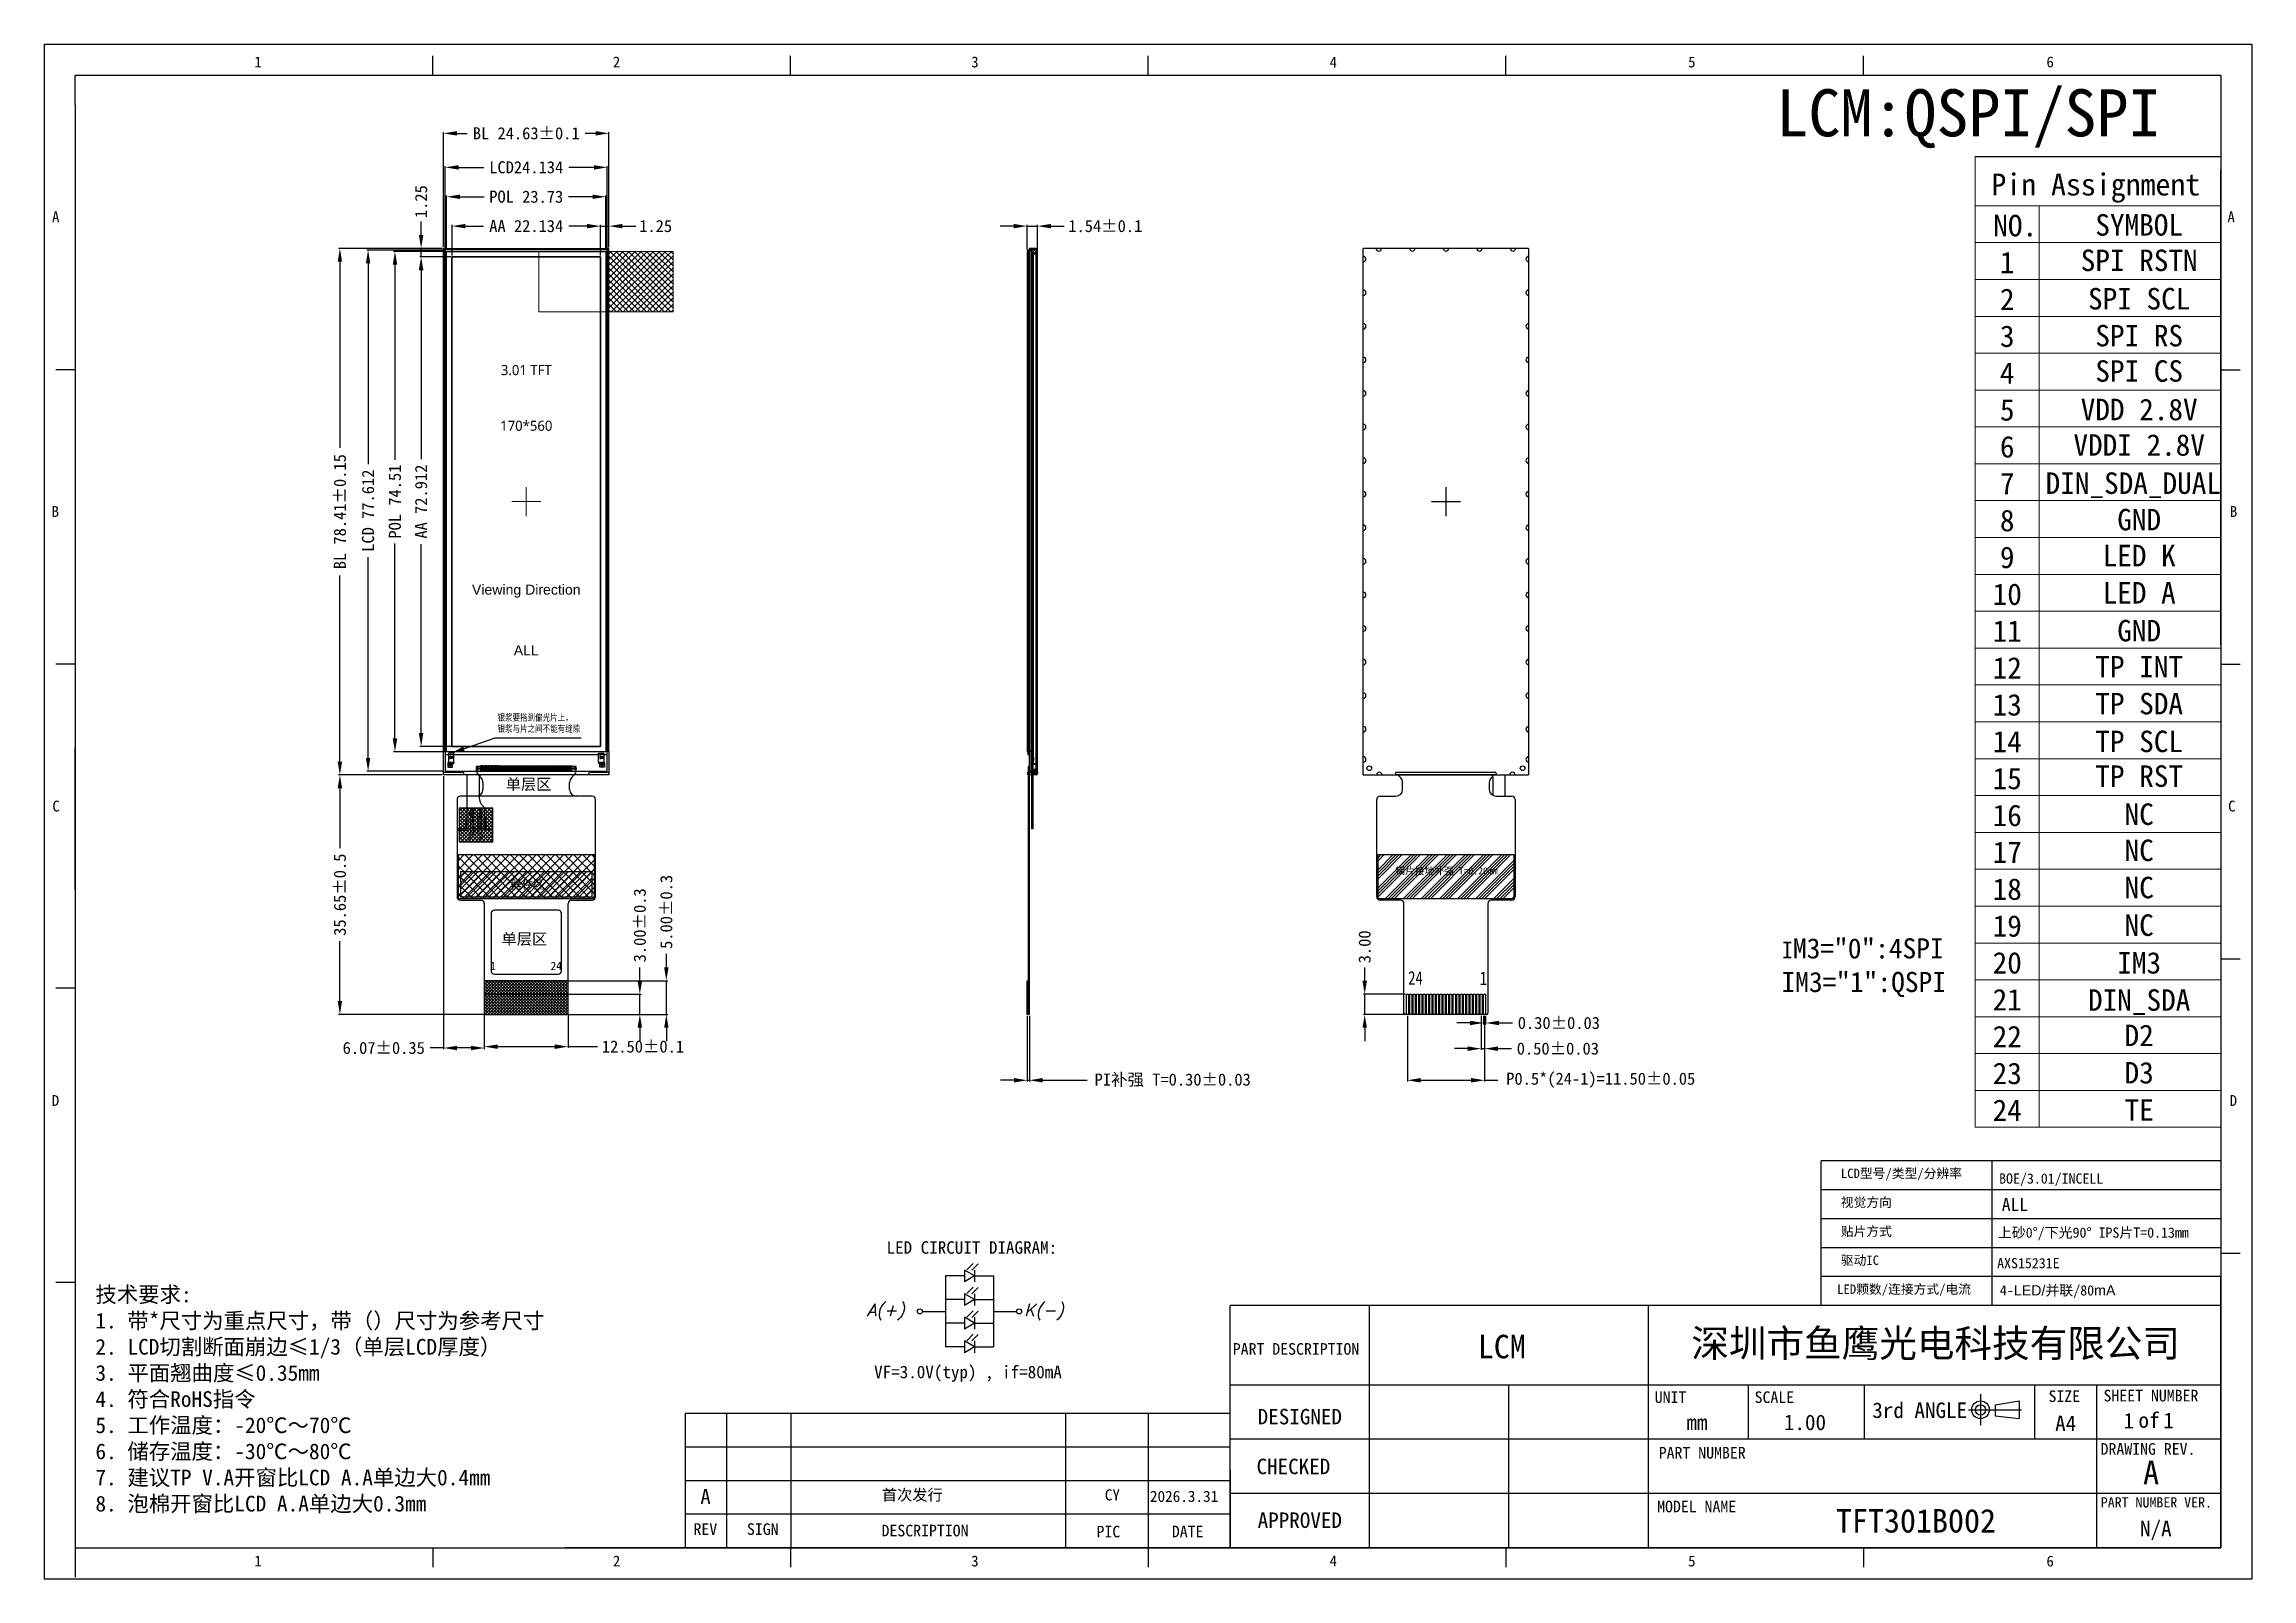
# Model space of a CAD drawing. Header units: millimetres. Extents: x -32 to 297, y -411 to -183.
import ezdxf
from ezdxf.enums import TextEntityAlignment as Align

# ---------------------------------------------------------------- set-up
doc = ezdxf.new("R2010")
doc.units = ezdxf.units.MM
doc.header["$LTSCALE"] = 16.335
doc.header["$PDMODE"] = 3
doc.header["$PDSIZE"] = 0.3125
doc.layers.get('0').update_dxf_attribs({"linetype": 'CONTINUOUS'})
doc.layers.get('Defpoints').update_dxf_attribs({"linetype": 'CONTINUOUS'})
for name, color, linetype in [('2ITO.drawing', 5, 'CONTINUOUS'), ('B_47_M.drawing', 6, 'CONTINUOUS'), ('Baseline.drawing', 1, 'CONTINUOUS'), ('BL-Housing', 7, 'CONTINUOUS'), ('CF_line.drawing', 3, 'CONTINUOUS'), ('dim', 8, 'CONTINUOUS'), ('DIM（标注）', 3, 'CONTINUOUS'), ('FPC', 33, 'CONTINUOUS'), ('FPC1', 30, 'CONTINUOUS'), ('GATE.drawing', 3, 'CONTINUOUS'), ('L122.drawing', 7, 'CONTINUOUS'), ('LCD', 5, 'CONTINUOUS'), ('LED', 6, 'CONTINUOUS'), ('TFT_line.drawing', 2, 'CONTINUOUS'), ('上增光', 11, 'CONTINUOUS'), ('下增光', 114, 'CONTINUOUS'), ('双面胶', 2, 'CONTINUOUS'), ('扩散', 41, 'CONTINUOUS'), ('标 注', 3, 'CONTINUOUS'), ('胶框', 7, 'CONTINUOUS'), ('铁框', 142, 'CONTINUOUS'), ('黑白双面胶', 5, 'CONTINUOUS')]:
    doc.layers.add(name, color=color, linetype=linetype)
for name, color, linetype, lineweight in [('LG（导光板）', 6, 'CONTINUOUS', 25), ('Title block', 7, 'CONTINUOUS', 9), ('反射贴布', 203, 'CONTINUOUS', 18)]:
    doc.layers.add(name, color=color, linetype=linetype, lineweight=lineweight)
doc.styles.add('H', font='italic.shx', dxfattribs={"width": 0.75})
doc.styles.add('RD', font='romand.shx', dxfattribs={"width": 0.9})
doc.styles.get("Standard").update_dxf_attribs({"font": 'txt', "width": 0.8})
doc.styles.add('VIEW 2.5', font='', dxfattribs={"height": 2.5})
doc.styles.add('W0$254', font='simplex', dxfattribs={"width": 0.75})
doc.styles.add('ZI2.5', font='', dxfattribs={"height": 2.5})
doc.styles.add('宋', font='')
doc.styles.add('宋体', font='')
doc.styles.add('宝明', font='simhei.ttf')
doc.styles.add('黑体', font='simhei.ttf')
doc.styles.get('VIEW 2.5').set_extended_font_data('SimSun')
doc.styles.get('ZI2.5').set_extended_font_data('SimSun')
doc.styles.get('宋').set_extended_font_data('宋体')
doc.styles.get('宋体').set_extended_font_data('SimSun')
doc.dimstyles.new('ISO-25$0', dxfattribs={"dimtxt": 1.8, "dimasz": 2, "dimexe": 0.2, "dimexo": 0.2, "dimtad": 0, "dimzin": 1, "dimdsep": 46, "dimtxsty": '宋体', "dimcen": 1.5, "dimclrd": 3, "dimclre": 3, "dimclrt": 7, "dimadec": 0, "dimazin": 0, "dimtp": 1.2, "dimtm": 1.2, "dimtfac": 1, "dimtmove": 0, "dimatfit": 3, "dimfxl": 1, "dimtolj": 1, "dimarcsym": 0})
doc.dimstyles.new('SH', dxfattribs={"dimscale": 1.4, "dimtxt": 2.5, "dimasz": 2.5, "dimexe": 1.25, "dimexo": 0.625, "dimtad": 0, "dimdec": 1, "dimzin": 0, "dimdsep": 46, "dimtxsty": 'RD', "dimcen": 2.5, "dimadec": 0, "dimazin": 0, "dimtfac": 0.6, "dimtdec": 1, "dimtmove": 0, "dimatfit": 3, "dimfxl": 1, "dimtolj": 1, "dimarcsym": 0})
doc.dimstyles.new('VIEW 2.5', dxfattribs={"dimtxt": 1, "dimasz": 1, "dimexe": 0.5, "dimexo": 0.2, "dimgap": 0.09, "dimtad": 1, "dimdsep": 46, "dimtxsty": 'VIEW 2.5', "dimcen": 0.09, "dimclrd": 256, "dimclre": 256, "dimclrt": 256, "dimadec": 0, "dimazin": 0, "dimtp": 0.01, "dimtm": 0.01, "dimtfac": 0.6, "dimtmove": 0, "dimatfit": 0, "dimfxl": 1, "dimtolj": 1, "dimtzin": 0, "dimarcsym": 0})
pattern_1 = [(45, (-3169.72784, 6711.853), (-0.224506403, 0.224506403), []), (135, (-3169.72784, 6711.853), (-0.224506403, -0.224506403), [])]

# ---------------------------------------------------------------- blocks, each defined once
blk = doc.blocks.new('THIRD-PROJ_BL0')
at = {"linetype": 'Continuous'}
blk.add_line((257.13, 38.11), (257.13, 34.11), dxfattribs=at)
at = {"color": 7, "linetype": 'Continuous'}
for p, q in [((259.04, 36.73), (262.11, 37.22)), ((262.11, 37.22), (262.11, 34.94)), ((255.59, 36.06), (262.41, 36.06)), ((259.04, 36.73), (259.04, 35.31)), ((259.04, 35.31), (262.11, 34.94))]:
    blk.add_line(p, q, dxfattribs=at)
for centre, radius in [((257.13, 36.08), 1.14), ((257.13, 36.06), 0.67)]:
    blk.add_circle(centre, radius, dxfattribs=at)
blk = doc.blocks.new('*D24')
at = {"layer": 'Defpoints', "color": 0}
for p in [(114.19, -327.05), (114.49, -327.05), (114.19, -336.86)]:
    blk.add_point(p, dxfattribs=at)
at = {"layer": 'dim', "color": 3, "lineweight": -2}
for p, q in [((114.19, -327.25), (114.19, -337.06)), ((114.49, -327.25), (114.49, -337.06)), ((112.19, -336.86), (110.19, -336.86)), ((114.19, -336.86), (114.49, -336.86)), ((116.49, -336.86), (123.1, -336.86))]:
    blk.add_line(p, q, dxfattribs=at)
at = {"layer": 'dim', "color": 3}
for points in [[(112.19, -336.52), (112.19, -337.19), (114.19, -336.86)], [(116.49, -336.52), (116.49, -337.19), (114.49, -336.86)]]:
    blk.add_solid(points, dxfattribs=at)
at = {"layer": 'dim', "color": 7, "insert": (135.85, -336.86), "char_height": 1.8, "attachment_point": 5, "style": '宋体'}
blk.add_mtext('\\A1;PI补强 T=0.30±0.03', dxfattribs=at)
blk = doc.blocks.new('*D28')
at = {"layer": 'Defpoints', "color": 0}
for p in [(182.16, -327.05), (182.46, -327.05), (182.46, -328.33)]:
    blk.add_point(p, dxfattribs=at)
at = {"layer": 'dim', "color": 3, "lineweight": -2}
for p, q in [((180.16, -328.33), (178.16, -328.33)), ((182.16, -327.25), (182.16, -328.53)), ((182.16, -328.33), (182.46, -328.33)), ((182.46, -327.25), (182.46, -328.53)), ((184.46, -328.33), (186.46, -328.33))]:
    blk.add_line(p, q, dxfattribs=at)
at = {"layer": 'dim', "color": 3}
for points in [[(180.16, -328), (180.16, -328.66), (182.16, -328.33)], [(184.46, -328), (184.46, -328.66), (182.46, -328.33)]]:
    blk.add_solid(points, dxfattribs=at)
at = {"layer": 'dim', "color": 7, "insert": (193.38, -328.33), "char_height": 1.8, "attachment_point": 5, "style": '宋体'}
blk.add_mtext('\\A1;0.30%%P0.03', dxfattribs=at)
blk = doc.blocks.new('*D29')
at = {"layer": 'Defpoints', "color": 0}
for p in [(181.81, -327.05), (182.31, -327.05), (182.31, -332.15)]:
    blk.add_point(p, dxfattribs=at)
at = {"layer": 'dim', "color": 3, "lineweight": -2}
for p, q in [((181.81, -327.25), (181.81, -332.35)), ((182.31, -327.25), (182.31, -332.35)), ((179.81, -332.15), (177.81, -332.15)), ((181.81, -332.15), (182.31, -332.15)), ((184.31, -332.15), (186.31, -332.15))]:
    blk.add_line(p, q, dxfattribs=at)
at = {"layer": 'dim', "color": 3}
for points in [[(179.81, -331.82), (179.81, -332.49), (181.81, -332.15)], [(184.31, -331.82), (184.31, -332.49), (182.31, -332.15)]]:
    blk.add_solid(points, dxfattribs=at)
at = {"layer": 'dim', "color": 7, "insert": (193.23, -332.15), "char_height": 1.8, "attachment_point": 5, "style": '宋体'}
blk.add_mtext('\\A1;0.50%%P0.03', dxfattribs=at)
blk = doc.blocks.new('*D30')
at = {"layer": 'Defpoints', "color": 0}
for p in [(170.81, -327.05), (182.31, -327.05), (182.31, -336.86)]:
    blk.add_point(p, dxfattribs=at)
at = {"layer": 'dim', "color": 3, "lineweight": -2}
for p, q in [((170.81, -327.25), (170.81, -337.06)), ((182.31, -327.25), (182.31, -337.06)), ((172.81, -336.86), (180.31, -336.86)), ((182.31, -336.86), (184.31, -336.86))]:
    blk.add_line(p, q, dxfattribs=at)
at = {"layer": 'dim', "color": 3}
for points in [[(172.81, -336.52), (172.81, -337.19), (170.81, -336.86)], [(180.31, -336.52), (180.31, -337.19), (182.31, -336.86)]]:
    blk.add_solid(points, dxfattribs=at)
at = {"layer": 'dim', "color": 7, "insert": (199.62, -336.86), "char_height": 1.8, "attachment_point": 5, "style": '宋体'}
blk.add_mtext('\\A1;P0.5*(24-1)=11.50%%P0.05', dxfattribs=at)
blk = doc.blocks.new('*D31')
at = {"layer": 'Defpoints', "color": 0}
for p in [(164.45, -324.05), (170.66, -324.05), (170.66, -327.05)]:
    blk.add_point(p, dxfattribs=at)
at = {"layer": 'dim', "color": 3, "lineweight": -2}
for p, q in [((164.45, -322.05), (164.45, -320.05)), ((170.46, -324.05), (164.25, -324.05)), ((164.45, -327.05), (164.45, -324.05)), ((170.46, -327.05), (164.25, -327.05)), ((164.45, -329.05), (164.45, -331.05))]:
    blk.add_line(p, q, dxfattribs=at)
at = {"layer": 'dim', "color": 3}
for points in [[(164.12, -322.05), (164.78, -322.05), (164.45, -324.05)], [(164.12, -329.05), (164.78, -329.05), (164.45, -327.05)]]:
    blk.add_solid(points, dxfattribs=at)
at = {"layer": 'dim', "color": 7, "insert": (164.45, -316.99), "char_height": 1.8, "attachment_point": 5, "rotation": 90, "style": '宋体'}
blk.add_mtext('\\A1;3.00', dxfattribs=at)
blk = doc.blocks.new('fpc_bump')
at = {"linetype": 'Continuous'}
h = blk.add_hatch(dxfattribs=at)
h.set_pattern_fill('DOTS', color=3, scale=0.1)
h.set_pattern_definition([(0, (0, 0), (0.003125, 0.00625), [0, -0.00625])])
h.paths.add_polyline_path([(0, 0), (0.06, 0), (0.06, 0.65), (0, 0.65)])
at = {"layer": 'TFT_line.drawing', "color": 3}
blk.add_lwpolyline([(0, 0), (0.06, 0), (0.06, 0.65), (0, 0.65), (0, 0)], close=True, dxfattribs=at)
blk = doc.blocks.new('zw$14AC')
at = {"linetype": 'Continuous'}
h = blk.add_hatch(color=4, dxfattribs=at)
h.dxf.hatch_style = 1
h.paths.add_polyline_path([(-11.57, -39.16), (-11.57, -39.26), (-11.37, -39.26), (-11.37, -39.46), (-11.27, -39.46), (-11.27, -39.26), (-11.07, -39.26), (-11.07, -39.16), (-11.27, -39.16), (-11.27, -38.96), (-11.37, -38.96), (-11.37, -39.16)])
h = blk.add_hatch(color=4, dxfattribs=at)
h.dxf.hatch_style = 1
h.paths.add_polyline_path([(11.07, -39.26), (11.07, -39.16), (11.27, -39.16), (11.27, -38.96), (11.37, -38.96), (11.37, -39.16), (11.57, -39.16), (11.57, -39.26), (11.37, -39.26), (11.37, -39.46), (11.27, -39.46), (11.27, -39.26)])
at = {"color": 4, "lineweight": 5}
for p, q in [((-2.15, 0), (2.15, 0)), ((0, -2.15), (0, 2.15))]:
    blk.add_line(p, q, dxfattribs=at)
at = {"color": 4, "linetype": 'Continuous'}
for p, q in [((-12.07, -38.15), (-12.07, -38.15)), ((6.79, -37.66), (6.9, -37.66))]:
    blk.add_line(p, q, dxfattribs=at)
at = {"color": 2, "linetype": 'Continuous'}
for p, q in [((-11.57, -38.86), (-11.57, -39)), ((-11.56, -39), (-10.78, -39)), ((-10.77, -38.86), (-10.77, -39)), ((10.77, -38.86), (10.77, -39)), ((11.56, -39), (10.78, -39)), ((11.57, -38.86), (11.57, -39))]:
    blk.add_line(p, q, dxfattribs=at)
for points in [[(-11.34, -38.26), (-11.34, -38.16), (-11.26, -38.16), (-11.26, -38.26), (-11.2, -38.26), (-11.2, -38.09), (-11.24, -37.96), (-11.36, -37.96), (-11.4, -38.09), (-11.4, -38.26)], [(-11.31, -38.02), (-11.28, -38.02), (-11.26, -38.1), (-11.34, -38.1), (-11.31, -38.02), (-11.28, -38.02), (-11.26, -38.1), (-11.34, -38.1)], [(-11.04, -38.15), (-11.04, -38.09), (-10.94, -38.09), (-10.94, -38.22), (-10.97, -38.26), (-11.1, -38.26), (-11.14, -38.22), (-11.14, -37.99), (-11.1, -37.96), (-10.97, -37.96), (-10.94, -37.99), (-10.94, -38.06), (-11, -38.06), (-11, -38.02), (-11, -38.02), (-11.08, -38.02), (-11.08, -38.02), (-11.08, -38.19), (-11.08, -38.2), (-11, -38.2), (-11, -38.19), (-11, -38.15)], [(11, -38.26), (11, -38.16), (11.08, -38.16), (11.08, -38.26), (11.14, -38.26), (11.14, -38.09), (11.1, -37.96), (10.98, -37.96), (10.94, -38.09), (10.94, -38.26)], [(11.02, -38.02), (11.05, -38.02), (11.08, -38.1), (11, -38.1), (11.02, -38.02), (11.05, -38.02), (11.08, -38.1), (11, -38.1)], [(11.3, -38.15), (11.3, -38.09), (11.4, -38.09), (11.4, -38.22), (11.36, -38.26), (11.23, -38.26), (11.2, -38.22), (11.2, -37.99), (11.23, -37.96), (11.36, -37.96), (11.4, -37.99), (11.4, -38.06), (11.34, -38.06), (11.34, -38.02), (11.34, -38.02), (11.26, -38.02), (11.26, -38.02), (11.26, -38.19), (11.26, -38.2), (11.34, -38.2), (11.34, -38.19), (11.34, -38.15)]]:
    blk.add_lwpolyline(points, close=True, dxfattribs=at)
at = {"color": 4}
for points in [[(-12.06, -38.15), (-12.06, -38.16), (-12.07, -38.16)], [(6.9, -37.67), (6.89, -37.67), (6.9, -37.66)]]:
    blk.add_solid(points, dxfattribs=at)
at = {"color": 2}
for points in [[(-11.56, -39), (-11.56, -39), (-11.57, -39)], [(-10.78, -39), (-10.78, -39), (-10.77, -39)], [(10.78, -39), (10.78, -39), (10.77, -39)], [(11.56, -39), (11.56, -39), (11.57, -39)]]:
    blk.add_solid(points, dxfattribs=at)
at = {"layer": '2ITO.drawing', "color": 2}
for points in [[(-11.57, -38.86), (-10.77, -38.86), (-10.77, -37.46), (-11.57, -37.46)], [(11.57, -38.86), (10.77, -38.86), (10.77, -37.46), (11.57, -37.46)]]:
    blk.add_lwpolyline(points, close=True, dxfattribs=at)
at = {"layer": 'B_47_M.drawing', "color": 4}
for p, q in [((-11.92, -36.36), (-11.92, -36.36)), ((-11.15, -36.51), (-11.15, -36.51))]:
    blk.add_line(p, q, dxfattribs=at)
at = {"layer": 'Baseline.drawing', "color": 4}
blk.add_line((-11.07, -36.46), (-11.07, -36.46), dxfattribs=at)
for points in [[(0, 36.46), (11.07, 36.46), (11.07, -36.46), (11.07, 36.46), (-11.07, 36.46), (-11.07, -36.46), (-11.07, 36.46)], [(11.07, -36.46), (-11.07, -36.46)]]:
    blk.add_lwpolyline(points, close=True, dxfattribs=at)
at = {"layer": 'CF_line.drawing', "color": 4}
blk.add_line((-12.07, -37.66), (-12.07, -37.66), dxfattribs=at)
blk.add_lwpolyline([(12.07, -37.66), (12.07, 37.46), (-12.07, 37.46), (-12.07, -37.66)], close=True, dxfattribs=at)
at = {"layer": 'dim', "color": 6}
blk.add_lwpolyline([(11.87, -37.26), (-11.87, -37.26), (-11.87, 37.26), (11.87, 37.26)], close=True, dxfattribs=at)
at = {"layer": 'GATE.drawing', "color": 2}
blk.add_line((-11.27, -38.96), (-11.27, -38.96), dxfattribs=at)
at = {"layer": 'GATE.drawing', "color": 4}
blk.add_line((11.27, -38.96), (11.27, -38.96), dxfattribs=at)
at = {"layer": 'GATE.drawing', "color": 1}
blk.add_line((6.64, -39.86), (6.64, -39.86), dxfattribs=at)
at = {"layer": 'GATE.drawing', "color": 4}
for points in [[(-11.27, -38.96), (-11.37, -38.96), (-11.37, -39.16), (-11.57, -39.16), (-11.57, -39.26), (-11.37, -39.26), (-11.37, -39.46), (-11.27, -39.46), (-11.27, -39.26), (-11.07, -39.26), (-11.07, -39.16), (-11.27, -39.16)], [(11.27, -38.96), (11.37, -38.96), (11.37, -39.16), (11.57, -39.16), (11.57, -39.26), (11.37, -39.26), (11.37, -39.46), (11.27, -39.46), (11.27, -39.26), (11.07, -39.26), (11.07, -39.16), (11.27, -39.16)]]:
    blk.add_lwpolyline(points, close=True, dxfattribs=at)
at = {"layer": 'TFT_line.drawing', "color": 1}
for p, q in [((-6.35, -39.41), (-6.41, -39.41)), ((-6.41, -39.41), (-6.41, -40.06)), ((-6.35, -40.06), (-6.35, -39.41)), ((-6.02, -39.41), (-6.08, -39.41)), ((-6.08, -39.41), (-6.08, -40.06)), ((-6.02, -40.06), (-6.02, -39.41)), ((-5.91, -39.41), (-5.97, -39.41)), ((-5.97, -39.41), (-5.97, -40.06)), ((-5.91, -40.06), (-5.91, -39.41)), ((-5.8, -39.41), (-5.86, -39.41)), ((-5.86, -39.41), (-5.86, -40.06)), ((-5.8, -40.06), (-5.8, -39.41)), ((5.86, -39.41), (5.8, -39.41)), ((5.8, -39.41), (5.8, -40.06)), ((5.86, -40.06), (5.86, -39.41)), ((5.97, -39.41), (5.91, -39.41)), ((5.91, -39.41), (5.91, -40.06)), ((5.97, -40.06), (5.97, -39.41)), ((6.08, -39.41), (6.02, -39.41)), ((6.02, -39.41), (6.02, -40.06)), ((6.08, -40.06), (6.08, -39.41)), ((6.41, -39.41), (6.35, -39.41)), ((6.35, -39.41), (6.35, -40.06)), ((6.41, -40.06), (6.41, -39.41)), ((-6.41, -40.06), (-6.41, -40.06)), ((-6.41, -40.06), (-6.35, -40.06)), ((-6.08, -40.06), (-6.08, -40.06)), ((-6.08, -40.06), (-6.02, -40.06)), ((-5.97, -40.06), (-5.97, -40.06)), ((-5.97, -40.06), (-5.91, -40.06)), ((-5.86, -40.06), (-5.86, -40.06)), ((-5.86, -40.06), (-5.8, -40.06)), ((5.8, -40.06), (5.8, -40.06)), ((5.8, -40.06), (5.86, -40.06)), ((5.91, -40.06), (5.91, -40.06)), ((5.91, -40.06), (5.97, -40.06)), ((6.02, -40.06), (6.02, -40.06)), ((6.02, -40.06), (6.08, -40.06)), ((6.35, -40.06), (6.41, -40.06))]:
    blk.add_line(p, q, dxfattribs=at)
at = {"layer": 'TFT_line.drawing', "color": 4}
for p, q in [((-12.07, -40.16), (-12.07, -40.16)), ((-11.67, -39.56), (-11.67, -39.56)), ((11.67, -39.56), (11.67, -39.56))]:
    blk.add_line(p, q, dxfattribs=at)
for points in [[(12.07, -40.16), (12.07, 37.46), (-12.07, 37.46), (-12.07, -40.16)], [(-11.67, -39.56), (-10.97, -39.56), (-10.97, -38.86), (-11.67, -38.86)], [(11.67, -39.56), (10.97, -39.56), (10.97, -38.86), (11.67, -38.86)]]:
    blk.add_lwpolyline(points, close=True, dxfattribs=at)
at = {"layer": 'TFT_line.drawing', "color": 3}
for points in [[(-7, -39.69), (-7.18, -39.69), (-7.18, -39.51), (-7.27, -39.51), (-7.27, -39.69), (-7.45, -39.69), (-7.45, -39.77), (-7.27, -39.77), (-7.27, -39.96), (-7.18, -39.96), (-7.18, -39.77), (-7, -39.77), (-7, -39.69)], [(7, -39.69), (7.18, -39.69), (7.18, -39.51), (7.27, -39.51), (7.27, -39.69), (7.45, -39.69), (7.45, -39.77), (7.27, -39.77), (7.27, -39.96), (7.18, -39.96), (7.18, -39.77), (7, -39.77), (7, -39.69)]]:
    blk.add_lwpolyline(points, close=True, dxfattribs=at)
at = {"color": 1, "row_count": 1, "column_spacing": 0.11}
for p, column_count, row_spacing in [((-6.85, -40.06), 4, 0.601), ((-6.3, -40.06), 2, 1.0505), ((-5.75, -40.06), 105, 0.601), ((6.13, -40.06), 2, 1.0505)]:
    blk.add_blockref('fpc_bump', p, dxfattribs=dict(at, column_count=column_count, row_spacing=row_spacing))
at = {"layer": 'TFT_line.drawing', "color": 1, "row_count": 1, "column_count": 4, "row_spacing": 0.601, "column_spacing": 0.11}
blk.add_blockref('fpc_bump', (6.46, -40.06), dxfattribs=at)
at = {"color": 4, "lineweight": 5, "char_height": 1.5, "attachment_point": 5, "style": '宋体'}
for s, insert, width in [('{\\fMicrosoft YaHei|b0|i0|c134|p34;3.01 TFT }', (0, 19.57), 53.4433), ('{\\fMicrosoft YaHei|b0|i0|c134|p34;170*560}', (0, 11.28), 33.4155)]:
    blk.add_mtext(s, dxfattribs=dict(at, insert=insert, width=width))
at = {"layer": 'L122.drawing', "color": 1, "style": 'W0$254', "width": 0.75}
for s, p in [('125', (-6.8, -39.39)), ('124', (-6.69, -39.39)), ('123', (-6.58, -39.39)), ('122', (-6.47, -39.39)), ('121', (-6.36, -39.38)), ('120', (-6.25, -39.39)), ('119', (-6.14, -39.39)), ('118', (-6.03, -39.39)), ('117', (-5.92, -39.39)), ('116', (-5.81, -39.39)), ('115', (-5.7, -39.39)), ('114', (-5.59, -39.39)), ('113', (-5.48, -39.39)), ('112', (-5.37, -39.39)), ('111', (-5.26, -39.38)), ('110', (-5.15, -39.39)), ('109', (-5.04, -39.39)), ('108', (-4.93, -39.39)), ('107', (-4.82, -39.39)), ('106', (-4.71, -39.39)), ('105', (-4.6, -39.39)), ('104', (-4.49, -39.39)), ('103', (-4.38, -39.39)), ('102', (-4.27, -39.39)), ('101', (-4.16, -39.38)), ('100', (-4.05, -39.39)), ('99', (-3.94, -39.38)), ('98', (-3.83, -39.38)), ('97', (-3.72, -39.38)), ('96', (-3.61, -39.38)), ('95', (-3.5, -39.38)), ('94', (-3.39, -39.38)), ('93', (-3.28, -39.38)), ('92', (-3.17, -39.38)), ('91', (-3.06, -39.37)), ('90', (-2.95, -39.38)), ('89', (-2.84, -39.38)), ('88', (-2.73, -39.38)), ('87', (-2.62, -39.38)), ('86', (-2.51, -39.38)), ('85', (-2.4, -39.38)), ('84', (-2.29, -39.38)), ('83', (-2.18, -39.38)), ('82', (-2.07, -39.38)), ('81', (-1.96, -39.37)), ('80', (-1.85, -39.38)), ('79', (-1.74, -39.38)), ('78', (-1.63, -39.38)), ('77', (-1.52, -39.38)), ('76', (-1.41, -39.38)), ('75', (-1.3, -39.38)), ('74', (-1.19, -39.38)), ('73', (-1.08, -39.38)), ('72', (-0.97, -39.38)), ('71', (-0.86, -39.37)), ('70', (-0.75, -39.38)), ('69', (-0.64, -39.38)), ('68', (-0.53, -39.38)), ('67', (-0.42, -39.38)), ('66', (-0.31, -39.38)), ('65', (-0.2, -39.38)), ('64', (-0.09, -39.38)), ('63', (0.02, -39.38)), ('62', (0.13, -39.38)), ('61', (0.24, -39.37)), ('60', (0.35, -39.38)), ('59', (0.46, -39.38)), ('58', (0.57, -39.38)), ('57', (0.68, -39.38)), ('56', (0.79, -39.38)), ('55', (0.9, -39.38)), ('54', (1.01, -39.38)), ('53', (1.12, -39.38)), ('52', (1.23, -39.38)), ('51', (1.34, -39.37)), ('50', (1.45, -39.38)), ('49', (1.56, -39.38)), ('48', (1.67, -39.38)), ('47', (1.78, -39.38)), ('46', (1.89, -39.38)), ('45', (2, -39.38)), ('44', (2.11, -39.38)), ('43', (2.22, -39.38)), ('42', (2.33, -39.38)), ('41', (2.44, -39.37)), ('40', (2.55, -39.38)), ('39', (2.66, -39.38)), ('38', (2.77, -39.38)), ('37', (2.88, -39.38)), ('36', (2.99, -39.38)), ('35', (3.1, -39.38)), ('34', (3.21, -39.38)), ('33', (3.32, -39.38)), ('32', (3.43, -39.38)), ('31', (3.54, -39.37)), ('30', (3.65, -39.38)), ('29', (3.76, -39.38)), ('28', (3.87, -39.38)), ('27', (3.98, -39.38)), ('26', (4.09, -39.38)), ('25', (4.2, -39.38)), ('24', (4.31, -39.38)), ('23', (4.42, -39.38)), ('22', (4.53, -39.38)), ('21', (4.64, -39.37)), ('20', (4.75, -39.38)), ('19', (4.86, -39.37)), ('18', (4.97, -39.38)), ('17', (5.08, -39.38)), ('16', (5.19, -39.37)), ('15', (5.3, -39.38)), ('14', (5.41, -39.38)), ('13', (5.52, -39.38)), ('12', (5.63, -39.38)), ('11', (5.74, -39.37)), ('10', (5.85, -39.38)), ('9', (5.96, -39.36)), ('8', (6.07, -39.36)), ('7', (6.18, -39.36)), ('6', (6.29, -39.36)), ('5', (6.4, -39.36)), ('4', (6.51, -39.36)), ('3', (6.62, -39.36)), ('2', (6.73, -39.36)), ('1', (6.84, -39.36)), ('DUMMY', (-6.8, -39.67)), ('Ag_GND', (-6.7, -39.68)), ('Ag_GND', (-6.58, -39.68)), ('Ag_GND', (-6.47, -39.68)), ('NULL', (-6.36, -39.65)), ('GND', (-6.25, -39.64)), ('GND', (-6.14, -39.64)), ('NULL', (-6.03, -39.65)), ('NULL', (-5.92, -39.65)), ('NULL', (-5.81, -39.65)), ('VSSD', (-5.69, -39.65)), ('VDD', (-5.58, -39.63)), ('VSSD', (-5.47, -39.65)), ('VDDI', (-5.36, -39.64)), ('WORK_MODE', (-5.26, -39.73)), ('IM<1>', (-5.14, -39.65)), ('TS_SEL', (-5.03, -39.68)), ('VSSD', (-4.92, -39.65)), ('VDD', (-4.81, -39.63)), ('VCG_TP', (-4.7, -39.68)), ('VREF_TP', (-4.59, -39.69)), ('VCI_C', (-4.48, -39.66)), ('VSSA_2', (-4.37, -39.68)), ('VGLO1', (-4.26, -39.66)), ('DUMMY', (-4.15, -39.67)), ('VGHO1', (-4.04, -39.66)), ('VGH_R', (-3.93, -39.67)), ('DUMMY', (-3.82, -39.67)), ('VGL', (-3.71, -39.63)), ('VGL', (-3.6, -39.63)), ('VDDI', (-3.5, -39.64)), ('VCI_A', (-3.38, -39.66)), ('VCI_A', (-3.27, -39.66)), ('VSSA_1', (-3.16, -39.67)), ('VSSA_1', (-3.06, -39.67)), ('VREFN', (-2.94, -39.66)), ('GPIO<7>', (-2.84, -39.69)), ('GPIO<6>', (-2.72, -39.69)), ('RF_CHECK', (-2.62, -39.71)), ('VSSD', (-2.51, -39.65)), ('VFLASH', (-2.39, -39.67)), ('VSP', (-2.28, -39.63)), ('VSSA_2', (-2.17, -39.68)), ('GPIO<5>', (-2.06, -39.69)), ('GPIO<4>', (-1.95, -39.69)), ('VCOM', (-1.85, -39.65)), ('VDD', (-1.74, -39.63)), ('VSN', (-1.63, -39.63)), ('VDN', (-1.52, -39.63)), ('VDN', (-1.41, -39.63)), ('GPIO<3>', (-1.3, -39.69)), ('GPIO<2>', (-1.19, -39.69)), ('GPIO<1>', (-1.08, -39.68)), ('GPIO<0>', (-0.97, -39.69)), ('RSTN', (-0.86, -39.65)), ('IM<0>', (-0.75, -39.66)), ('VSSD', (-0.64, -39.65)), ('VDDI', (-0.53, -39.64)), ('LED_PWM', (-0.42, -39.7)), ('TE', (-0.31, -39.62)), ('VDDI_M', (-0.2, -39.67)), ('VSSA_M', (-0.09, -39.68)), ('HS_CP', (0.02, -39.67)), ('HS_CN', (0.13, -39.67)), ('VSSA_M', (0.24, -39.68)), ('HS_DP', (0.35, -39.67)), ('HS_DN', (0.46, -39.67)), ('VDDI', (0.57, -39.64)), ('VCOM_PASS_L', (0.68, -39.8)), ('VSSD', (0.79, -39.65)), ('VDD', (0.9, -39.63)), ('VSSA_2', (1.01, -39.68)), ('VSSA_C', (1.12, -39.68)), ('VCI_C', (1.23, -39.66)), ('VGH_L', (1.34, -39.67)), ('DUMMY', (1.45, -39.67)), ('VDDA_TP', (1.56, -39.69)), ('VGL', (1.68, -39.63)), ('DUMMY', (1.79, -39.67)), ('DUMMY', (1.9, -39.67)), ('CSX', (2.01, -39.63)), ('SCL', (2.12, -39.63)), ('DIN_SDA_DUAL', (2.22, -39.81)), ('DIN_SDA', (2.34, -39.69)), ('VSSD', (2.45, -39.65)), ('VDDI_DRV', (2.56, -39.7)), ('DE_QSPI_DIN3', (2.66, -39.79)), ('VSYNC_QSPI_DIN2', (2.77, -39.92)), ('PCLK', (2.89, -39.65)), ('HSYNC', (3, -39.67)), ('DB<0>', (3.11, -39.66)), ('DB<1>', (3.22, -39.66)), ('DB<2>', (3.33, -39.66)), ('DB<3>', (3.44, -39.66)), ('DB<4>', (3.55, -39.66)), ('DB<5>', (3.66, -39.66)), ('DB<6>', (3.77, -39.66)), ('DB<7>', (3.88, -39.66)), ('DB<8>', (3.99, -39.66)), ('DB<9>', (4.1, -39.66)), ('DB<10>', (4.21, -39.68)), ('DB<11>', (4.31, -39.67)), ('DB<12>', (4.43, -39.68)), ('DB<13>', (4.54, -39.68)), ('DB<14>', (4.64, -39.68)), ('DB<15>', (4.75, -39.68)), ('DB<16>', (4.86, -39.68)), ('DB<17>', (4.97, -39.68)), ('VSSD', (5.08, -39.65)), ('VDDI_DRV', (5.19, -39.7)), ('IM<2>', (5.31, -39.66)), ('IM<3>', (5.41, -39.66)), ('RS', (5.52, -39.62)), ('VPP', (5.63, -39.63)), ('VDD', (5.74, -39.63)), ('NULL', (5.85, -39.65)), ('NULL', (5.96, -39.65)), ('NULL', (6.07, -39.65)), ('GND', (6.18, -39.64)), ('GND', (6.29, -39.64)), ('NULL', (6.4, -39.65)), ('Ag_GND', (6.5, -39.68)), ('Ag_GND', (6.61, -39.68)), ('Ag_GND', (6.72, -39.68)), ('DUMMY', (6.84, -39.67))]:
    blk.add_text(s, height=0.04, rotation=90, dxfattribs=at).set_placement(p)
at = {"layer": 'LCD', "color": 4, "char_height": 1.5, "attachment_point": 5, "style": '黑体'}
for s, insert, width in [('{\\fArial|b0|i0|c0|p34;Viewing Direction}', (0, -13.33), 44.6306), ('{\\fArial|b0|i0|c0|p34;ALL}', (0, -22.15), 5.4444)]:
    blk.add_mtext(s, dxfattribs=dict(at, insert=insert, width=width))
at = {"layer": 'TFT_line.drawing', "color": 4, "style": 'W0$254', "width": 0.75}
for p in [(-11.47, -39.51), (11.17, -39.51)]:
    blk.add_text('PANEL PROC KEY', height=0.03, dxfattribs=at).set_placement(p)
blk = doc.blocks.new('zw$F10D')
at = {"layer": 'Baseline.drawing', "color": 7}
blk.add_line((-11.067, -36.456), (-11.067, -36.456), dxfattribs=at)
at = {"layer": 'CF_line.drawing', "color": 7}
blk.add_line((-12.067, -37.656), (-12.067, -37.656), dxfattribs=at)
at = {"layer": '胶框', "color": 7}
for p, q in [((-12.317, -40.306), (-9.517, -40.306)), ((-9.317, -40.506), (-9.317, -40.706)), ((9.317, -40.706), (9.317, -40.506)), ((9.517, -40.306), (12.317, -40.306))]:
    blk.add_line(p, q, dxfattribs=at)
blk.add_lwpolyline([(12.317, -37.156), (12.317, -40.706), (-12.317, -40.706), (-12.317, -37.156)], dxfattribs=at)
for centre, start, end in [((-9.517, -40.506), 0, 90), ((9.517, -40.506), 90, 180)]:
    blk.add_arc(centre, 0.2, start, end, dxfattribs=at)
at = {"layer": '铁框', "color": 7}
for points in [[(-12.167, -37.156), (-12.317, -37.156), (-12.317, 37.706), (-12.167, 37.706)], [(-12.167, 37.706), (12.167, 37.706), (12.167, 37.556), (-12.167, 37.556)], [(12.317, 37.706), (12.167, 37.706), (12.167, -37.156), (12.317, -37.156)]]:
    blk.add_lwpolyline(points, close=True, dxfattribs=at)
blk = doc.blocks.new('*D11')
at = {"layer": 'Defpoints', "color": 0}
for p in [(11.78, -291.4), (27.23, -291.4), (33.49, -327.05)]:
    blk.add_point(p, dxfattribs=at)
at = {"layer": 'dim', "color": 3, "lineweight": -2}
for p, q in [((27.03, -291.4), (11.58, -291.4)), ((11.78, -293.4), (11.78, -302.32)), ((11.78, -325.05), (11.78, -316.13)), ((33.29, -327.05), (11.58, -327.05))]:
    blk.add_line(p, q, dxfattribs=at)
at = {"layer": 'dim', "color": 3}
for points in [[(11.44, -293.4), (12.11, -293.4), (11.78, -291.4)], [(11.44, -325.05), (12.11, -325.05), (11.78, -327.05)]]:
    blk.add_solid(points, dxfattribs=at)
at = {"layer": 'dim', "color": 7, "insert": (11.78, -309.23), "char_height": 1.8, "attachment_point": 5, "rotation": 90, "style": '宋体'}
blk.add_mtext('\\A1;35.65%%P0.5', dxfattribs=at)
blk = doc.blocks.new('*D12')
at = {"layer": 'Defpoints', "color": 0}
for p in [(27.23, -291.4), (33.29, -326.85), (27.23, -332.05)]:
    blk.add_point(p, dxfattribs=at)
at = {"layer": 'dim', "color": 3, "lineweight": -2}
for p, q in [((27.23, -291.6), (27.23, -332.25)), ((33.29, -327.05), (33.29, -332.25)), ((27.23, -332.05), (25.23, -332.05)), ((31.29, -332.05), (29.23, -332.05))]:
    blk.add_line(p, q, dxfattribs=at)
at = {"layer": 'dim', "color": 3}
for points in [[(29.23, -331.72), (29.23, -332.39), (27.23, -332.05)], [(31.29, -331.72), (31.29, -332.39), (33.29, -332.05)]]:
    blk.add_solid(points, dxfattribs=at)
at = {"layer": 'dim', "color": 7, "insert": (18.31, -332.05), "char_height": 1.8, "attachment_point": 5, "style": '宋体'}
blk.add_mtext('\\A1;6.07%%P0.35', dxfattribs=at)
blk = doc.blocks.new('*D13')
at = {"layer": 'Defpoints', "color": 0}
for p in [(33.29, -326.85), (45.79, -326.85), (45.79, -331.85)]:
    blk.add_point(p, dxfattribs=at)
at = {"layer": 'dim', "color": 3, "lineweight": -2}
for p, q in [((33.29, -327.05), (33.29, -332.05)), ((45.79, -327.05), (45.79, -332.05)), ((35.29, -331.85), (43.79, -331.85)), ((45.79, -331.85), (50.14, -331.85))]:
    blk.add_line(p, q, dxfattribs=at)
at = {"layer": 'dim', "color": 3}
for points in [[(35.29, -331.52), (35.29, -332.19), (33.29, -331.85)], [(43.79, -331.52), (43.79, -332.19), (45.79, -331.85)]]:
    blk.add_solid(points, dxfattribs=at)
at = {"layer": 'dim', "color": 7, "insert": (56.93, -331.85), "char_height": 1.8, "attachment_point": 5, "style": '宋体'}
blk.add_mtext('\\A1;12.50%%P0.1', dxfattribs=at)
blk = doc.blocks.new('*D14')
at = {"layer": 'Defpoints', "color": 0}
for p in [(45.59, -324.05), (56.46, -324.05), (45.59, -327.05)]:
    blk.add_point(p, dxfattribs=at)
at = {"layer": 'dim', "color": 3, "lineweight": -2}
for p, q in [((56.46, -322.05), (56.46, -320.05)), ((45.79, -324.05), (56.66, -324.05)), ((56.46, -327.05), (56.46, -324.05)), ((45.79, -327.05), (56.66, -327.05)), ((56.46, -329.05), (56.46, -331.05))]:
    blk.add_line(p, q, dxfattribs=at)
at = {"layer": 'dim', "color": 3}
for points in [[(56.13, -322.05), (56.8, -322.05), (56.46, -324.05)], [(56.13, -329.05), (56.8, -329.05), (56.46, -327.05)]]:
    blk.add_solid(points, dxfattribs=at)
at = {"layer": 'dim', "color": 7, "insert": (56.46, -313.79), "char_height": 1.8, "attachment_point": 5, "rotation": 90, "style": '宋体'}
blk.add_mtext('\\A1;3.00±0.3', dxfattribs=at)
blk = doc.blocks.new('*D15')
at = {"layer": 'Defpoints', "color": 0}
for p in [(45.59, -322.05), (60.41, -322.05), (45.59, -327.05)]:
    blk.add_point(p, dxfattribs=at)
at = {"layer": 'dim', "color": 3, "lineweight": -2}
for p, q in [((60.41, -320.05), (60.41, -318.05)), ((45.79, -322.05), (60.61, -322.05)), ((60.41, -327.05), (60.41, -322.05)), ((45.79, -327.05), (60.61, -327.05)), ((60.41, -329.05), (60.41, -331.05))]:
    blk.add_line(p, q, dxfattribs=at)
at = {"layer": 'dim', "color": 3}
for points in [[(60.08, -320.05), (60.74, -320.05), (60.41, -322.05)], [(60.08, -329.05), (60.74, -329.05), (60.41, -327.05)]]:
    blk.add_solid(points, dxfattribs=at)
at = {"layer": 'dim', "color": 7, "insert": (60.41, -311.79), "char_height": 1.8, "attachment_point": 5, "rotation": 90, "style": '宋体'}
blk.add_mtext('\\A1;5.00±0.3', dxfattribs=at)
blk = doc.blocks.new('zw$AA94')
blk.add_lwpolyline([(-4.82, -78.41), (-19.82, -78.41)])
at = {"layer": 'BL-Housing', "color": 0}
for centre, start, end in [((-22.32, 0), 180, 0), ((-17.32, 0), 180, 0), ((-12.32, 0), 180, 0), ((-7.32, 0), 180, 0), ((-2.32, 0), 180, 0), ((-24.63, -1.6), 270, 90), ((0, -1.6), 90, 270), ((-24.63, -6.6), 270, 90), ((0, -6.6), 90, 270), ((-24.63, -11.6), 270, 90), ((0, -11.6), 90, 270), ((-24.63, -16.6), 270, 90), ((0, -16.6), 90, 270), ((-24.63, -21.6), 270, 90), ((0, -21.6), 90, 270), ((-24.63, -26.6), 270, 90), ((0, -26.6), 90, 270), ((-24.63, -31.6), 270, 90), ((0, -31.6), 90, 270), ((-24.63, -36.6), 270, 90), ((0, -36.6), 90, 270), ((-24.63, -41.6), 270, 90), ((0, -41.6), 90, 270), ((-24.63, -46.6), 270, 90), ((0, -46.6), 90, 270), ((-24.63, -51.6), 270, 90), ((0, -51.6), 90, 270), ((-24.63, -56.6), 270, 90), ((0, -56.6), 90, 270), ((-24.63, -61.6), 270, 90), ((0, -61.6), 90, 270), ((-24.63, -66.6), 270, 90), ((0, -66.6), 90, 270), ((-24.63, -71.6), 270, 90), ((0, -71.6), 90, 270), ((-24.63, -76.1), 270, 90), ((-22.23, -78.41), 0, 180), ((-2.41, -78.41), 0, 180), ((0, -76.1), 90, 270)]:
    blk.add_arc(centre, 0.4, start, end, dxfattribs=at)
at = {"layer": '胶框'}
blk.add_line((-19.82, -78.41), (-4.82, -78.41), dxfattribs=at)
at = {"layer": '胶框', "linetype": 'Continuous'}
for centre in [(-23.74, -77.42), (-0.9, -77.42)]:
    blk.add_circle(centre, 0.35, dxfattribs=at)
at = {"layer": '铁框'}
for p, q in [((0, 0), (-24.63, 0)), ((-24.63, -78.41), (-24.63, 0)), ((0, 0), (0, -78.41)), ((-24.63, -78.41), (-19.82, -78.41)), ((-19.82, -78.21), (-19.82, -78.41)), ((-19.62, -78.01), (-5.02, -78.01)), ((-4.82, -78.21), (-4.82, -78.41)), ((-4.82, -78.41), (0, -78.41))]:
    blk.add_line(p, q, dxfattribs=at)
for centre, start, end in [((-19.62, -78.21), 90, 180), ((-5.02, -78.21), 0, 90)]:
    blk.add_arc(centre, 0.2, start, end, dxfattribs=at)
blk = doc.blocks.new('*D16')
at = {"layer": 'Defpoints', "color": 0}
for p in [(50.61, -209.68), (28.48, -214.24), (50.61, -214.24)]:
    blk.add_point(p, dxfattribs=at)
at = {"layer": 'dim', "color": 3, "lineweight": -2}
for p, q in [((28.48, -214.04), (28.48, -209.48)), ((30.48, -209.68), (33.18, -209.68)), ((48.61, -209.68), (45.9, -209.68)), ((50.61, -214.04), (50.61, -209.48))]:
    blk.add_line(p, q, dxfattribs=at)
at = {"layer": 'dim', "color": 3}
for points in [[(30.48, -209.35), (30.48, -210.01), (28.48, -209.68)], [(48.61, -209.35), (48.61, -210.01), (50.61, -209.68)]]:
    blk.add_solid(points, dxfattribs=at)
at = {"layer": 'dim', "color": 7, "insert": (39.54, -209.68), "char_height": 1.8, "attachment_point": 5, "style": '宋体'}
blk.add_mtext('\\A1;AA 22.134', dxfattribs=at)
blk = doc.blocks.new('*D17')
at = {"layer": 'Defpoints', "color": 0}
for p in [(51.41, -205.31), (27.68, -213.44), (51.41, -213.44)]:
    blk.add_point(p, dxfattribs=at)
at = {"layer": 'dim', "color": 3, "lineweight": -2}
for p, q in [((27.68, -213.24), (27.68, -205.11)), ((29.68, -205.31), (33.27, -205.31)), ((49.41, -205.31), (45.82, -205.31)), ((51.41, -213.24), (51.41, -205.11))]:
    blk.add_line(p, q, dxfattribs=at)
at = {"layer": 'dim', "color": 3}
for points in [[(29.68, -204.98), (29.68, -205.64), (27.68, -205.31)], [(49.41, -204.98), (49.41, -205.64), (51.41, -205.31)]]:
    blk.add_solid(points, dxfattribs=at)
at = {"layer": 'dim', "color": 7, "insert": (39.54, -205.31), "char_height": 1.8, "attachment_point": 5, "style": '宋体'}
blk.add_mtext('\\A1;POL 23.73', dxfattribs=at)
blk = doc.blocks.new('*D18')
at = {"layer": 'Defpoints', "color": 0}
for p in [(51.61, -200.93), (27.48, -213.24), (51.61, -213.24)]:
    blk.add_point(p, dxfattribs=at)
at = {"layer": 'dim', "color": 3, "lineweight": -2}
for p, q in [((27.48, -213.04), (27.48, -200.73)), ((29.48, -200.93), (33.21, -200.93)), ((49.61, -200.93), (45.87, -200.93)), ((51.61, -213.04), (51.61, -200.73))]:
    blk.add_line(p, q, dxfattribs=at)
at = {"layer": 'dim', "color": 3}
for points in [[(29.48, -200.6), (29.48, -201.27), (27.48, -200.93)], [(49.61, -200.6), (49.61, -201.27), (51.61, -200.93)]]:
    blk.add_solid(points, dxfattribs=at)
at = {"layer": 'dim', "color": 7, "insert": (39.54, -200.93), "char_height": 1.8, "attachment_point": 5, "style": '宋体'}
blk.add_mtext('\\A1;LCD24.134', dxfattribs=at)
blk = doc.blocks.new('*D25')
at = {"layer": 'Defpoints', "color": 0}
for p in [(51.86, -195.87), (27.23, -212.99), (51.86, -212.99)]:
    blk.add_point(p, dxfattribs=at)
at = {"layer": 'dim', "color": 3, "lineweight": -2}
for p, q in [((27.23, -212.79), (27.23, -195.67)), ((29.23, -195.87), (30.75, -195.87)), ((49.86, -195.87), (48.34, -195.87)), ((51.86, -212.79), (51.86, -195.67))]:
    blk.add_line(p, q, dxfattribs=at)
at = {"layer": 'dim', "color": 3}
for points in [[(29.23, -195.53), (29.23, -196.2), (27.23, -195.87)], [(49.86, -195.53), (49.86, -196.2), (51.86, -195.87)]]:
    blk.add_solid(points, dxfattribs=at)
at = {"layer": 'dim', "color": 7, "insert": (39.54, -195.87), "char_height": 1.8, "attachment_point": 5, "style": '宋体'}
blk.add_mtext('\\A1;BL 24.63%%P0.1', dxfattribs=at)
blk = doc.blocks.new('*D19')
at = {"layer": 'Defpoints', "color": 0}
for p in [(51.86, -209.68), (51.86, -212.99), (50.61, -214.24)]:
    blk.add_point(p, dxfattribs=at)
at = {"layer": 'dim', "color": 3, "lineweight": -2}
for p, q in [((48.61, -209.68), (46.61, -209.68)), ((50.61, -214.04), (50.61, -209.48)), ((50.61, -209.68), (51.86, -209.68)), ((51.86, -212.79), (51.86, -209.48)), ((53.86, -209.68), (55.86, -209.68))]:
    blk.add_line(p, q, dxfattribs=at)
at = {"layer": 'dim', "color": 3}
for points in [[(48.61, -209.35), (48.61, -210.01), (50.61, -209.68)], [(53.86, -209.35), (53.86, -210.01), (51.86, -209.68)]]:
    blk.add_solid(points, dxfattribs=at)
at = {"layer": 'dim', "color": 7, "insert": (58.82, -209.68), "char_height": 1.8, "attachment_point": 5, "style": '宋体'}
blk.add_mtext('\\A1;1.25', dxfattribs=at)
blk = doc.blocks.new('*D26')
at = {"layer": 'Defpoints', "color": 0}
for p in [(28.48, -214.24), (23.88, -287.15), (28.48, -287.15)]:
    blk.add_point(p, dxfattribs=at)
at = {"layer": 'dim', "color": 3, "lineweight": -2}
for p, q in [((28.28, -214.24), (23.68, -214.24)), ((23.88, -216.24), (23.88, -244.37)), ((23.88, -285.15), (23.88, -257.02)), ((28.28, -287.15), (23.68, -287.15))]:
    blk.add_line(p, q, dxfattribs=at)
at = {"layer": 'dim', "color": 3}
for points in [[(23.54, -216.24), (24.21, -216.24), (23.88, -214.24)], [(23.54, -285.15), (24.21, -285.15), (23.88, -287.15)]]:
    blk.add_solid(points, dxfattribs=at)
at = {"layer": 'dim', "color": 7, "insert": (23.88, -250.7), "char_height": 1.8, "attachment_point": 5, "rotation": 90, "style": '宋体'}
blk.add_mtext('\\A1;AA 72.912', dxfattribs=at)
blk = doc.blocks.new('*D20')
at = {"layer": 'Defpoints', "color": 0}
for p in [(19.98, -213.44), (27.68, -213.44), (27.68, -287.95)]:
    blk.add_point(p, dxfattribs=at)
at = {"layer": 'dim', "color": 3, "lineweight": -2}
for p, q in [((27.48, -213.44), (19.78, -213.44)), ((19.98, -215.44), (19.98, -244.47)), ((19.98, -285.95), (19.98, -256.92)), ((27.48, -287.95), (19.78, -287.95))]:
    blk.add_line(p, q, dxfattribs=at)
at = {"layer": 'dim', "color": 3}
for points in [[(19.65, -215.44), (20.32, -215.44), (19.98, -213.44)], [(19.65, -285.95), (20.32, -285.95), (19.98, -287.95)]]:
    blk.add_solid(points, dxfattribs=at)
at = {"layer": 'dim', "color": 7, "insert": (19.98, -250.7), "char_height": 1.8, "attachment_point": 5, "rotation": 90, "style": '宋体'}
blk.add_mtext('\\A1;POL 74.51', dxfattribs=at)
blk = doc.blocks.new('*D21')
at = {"layer": 'Defpoints', "color": 0}
for p in [(27.48, -213.24), (15.98, -290.85), (27.48, -290.85)]:
    blk.add_point(p, dxfattribs=at)
at = {"layer": 'dim', "color": 3, "lineweight": -2}
for p, q in [((27.28, -213.24), (15.78, -213.24)), ((15.98, -215.24), (15.98, -245.11)), ((15.98, -288.85), (15.98, -258.99)), ((27.28, -290.85), (15.78, -290.85))]:
    blk.add_line(p, q, dxfattribs=at)
at = {"layer": 'dim', "color": 3}
for points in [[(15.65, -215.24), (16.31, -215.24), (15.98, -213.24)], [(15.65, -288.85), (16.31, -288.85), (15.98, -290.85)]]:
    blk.add_solid(points, dxfattribs=at)
at = {"layer": 'dim', "color": 7, "insert": (15.98, -252.05), "char_height": 1.8, "attachment_point": 5, "rotation": 90, "style": '宋体'}
blk.add_mtext('\\A1;LCD 77.612', dxfattribs=at)
blk = doc.blocks.new('*D27')
at = {"layer": 'Defpoints', "color": 0}
for p in [(11.78, -212.99), (27.23, -212.99), (27.23, -291.4)]:
    blk.add_point(p, dxfattribs=at)
at = {"layer": 'dim', "color": 3, "lineweight": -2}
for p, q in [((27.03, -212.99), (11.58, -212.99)), ((11.78, -214.99), (11.78, -242.71)), ((11.78, -289.4), (11.78, -261.68)), ((27.03, -291.4), (11.58, -291.4))]:
    blk.add_line(p, q, dxfattribs=at)
at = {"layer": 'dim', "color": 3}
for points in [[(11.44, -214.99), (12.11, -214.99), (11.78, -212.99)], [(11.44, -289.4), (12.11, -289.4), (11.78, -291.4)]]:
    blk.add_solid(points, dxfattribs=at)
at = {"layer": 'dim', "color": 7, "insert": (11.78, -252.2), "char_height": 1.8, "attachment_point": 5, "rotation": 90, "style": '宋体'}
blk.add_mtext('\\A1;BL 78.41%%P0.15', dxfattribs=at)
blk = doc.blocks.new('*D22')
at = {"layer": 'Defpoints', "color": 0}
for p in [(23.88, -212.99), (27.23, -212.99), (28.48, -214.24)]:
    blk.add_point(p, dxfattribs=at)
at = {"layer": 'dim', "color": 3, "lineweight": -2}
for p, q in [((23.88, -210.99), (23.88, -208.99)), ((27.03, -212.99), (23.68, -212.99)), ((23.88, -214.24), (23.88, -212.99)), ((28.28, -214.24), (23.68, -214.24)), ((23.88, -216.24), (23.88, -218.24))]:
    blk.add_line(p, q, dxfattribs=at)
at = {"layer": 'dim', "color": 3}
for points in [[(23.54, -210.99), (24.21, -210.99), (23.88, -212.99)], [(23.54, -216.24), (24.21, -216.24), (23.88, -214.24)]]:
    blk.add_solid(points, dxfattribs=at)
at = {"layer": 'dim', "color": 7, "insert": (23.88, -206.03), "char_height": 1.8, "attachment_point": 5, "rotation": 90, "style": '宋体'}
blk.add_mtext('\\A1;1.25', dxfattribs=at)
blk = doc.blocks.new('*D23')
at = {"layer": 'Defpoints', "color": 0}
for p in [(115.7, -209.68), (114.16, -213.34), (115.7, -213.34)]:
    blk.add_point(p, dxfattribs=at)
at = {"layer": 'dim', "color": 3, "lineweight": -2}
for p, q in [((112.16, -209.68), (110.16, -209.68)), ((114.16, -213.14), (114.16, -209.48)), ((114.16, -209.68), (115.7, -209.68)), ((115.7, -213.14), (115.7, -209.48)), ((117.7, -209.68), (119.7, -209.68))]:
    blk.add_line(p, q, dxfattribs=at)
at = {"layer": 'dim', "color": 3}
for points in [[(112.16, -209.35), (112.16, -210.01), (114.16, -209.68)], [(117.7, -209.35), (117.7, -210.01), (115.7, -209.68)]]:
    blk.add_solid(points, dxfattribs=at)
at = {"layer": 'dim', "color": 7, "insert": (125.81, -209.68), "char_height": 1.8, "attachment_point": 5, "style": '宋体'}
blk.add_mtext('\\A1;1.54%%P0.1', dxfattribs=at)
blk = doc.blocks.new('GSG')
at = {"layer": '胶框'}
h = blk.add_hatch(dxfattribs=at)
h.set_pattern_fill('ANSI37', color=256, scale=0.1, style=0)
h.set_pattern_definition(pattern_1)
h.paths.add_polyline_path([(114.88, 786.86), (114.88, 786.31), (115.55, 786.31), (115.55, 786.81, 0.414214), (115.5, 786.86)])
h = blk.add_hatch(dxfattribs=at)
h.set_pattern_fill('ANSI37', color=256, scale=0.1, style=0)
h.set_pattern_definition(pattern_1)
h.paths.add_polyline_path([(115.55, 709.3), (115.05, 709.3), (115.05, 708.77), (115.05, 708.6), (115.5, 708.6, 0.414214), (115.7, 708.8), (115.7, 709.05, -0.414214), (115.5, 708.85), (115.25, 708.85), (115.25, 709), (115.5, 709, 0.414214), (115.55, 709.05)])
at = {"layer": '黑白双面胶'}
for color, points in [(256, [(114.82, 786.8), (114.88, 786.8), (114.88, 786.01), (114.82, 786.01)]), (252, [(114.79, 708.6), (114.82, 708.6), (114.82, 711.15), (114.79, 711.15)]), (256, [(114.82, 712.6), (114.88, 712.6), (114.88, 708.6), (114.82, 708.6)])]:
    blk.add_hatch(color=color, dxfattribs=at).paths.add_polyline_path(points)
at = {"color": 30, "linetype": 'Continuous'}
blk.add_line((114.37, 709.85), (114.49, 709.85), dxfattribs=at)
at = {"color": 6}
for points in [[(114.16, 712.05), (114.29, 712.05), (114.29, 786.66), (114.16, 786.66)], [(114.69, 712.05), (114.82, 712.05), (114.82, 786.66), (114.69, 786.66)]]:
    blk.add_lwpolyline(points, close=True, dxfattribs=at)
at = {"color": 4}
for points in [[(114.29, 711.65), (114.49, 711.65), (114.49, 786.76), (114.29, 786.76)], [(114.49, 786.76), (114.69, 786.76), (114.69, 709.15), (114.49, 709.15)]]:
    blk.add_lwpolyline(points, close=True, dxfattribs=at)
at = {"layer": 'FPC1'}
for p, q in [((114.88, 709.4), (114.88, 708.68)), ((114.99, 709.4), (114.99, 708.68))]:
    blk.add_line(p, q, dxfattribs=at)
blk.add_lwpolyline([(114.99, 708.68), (114.88, 708.68), (114.88, 710.25), (114.93, 711.25), (115.06, 711.25), (114.99, 710.25), (114.99, 708.68)], dxfattribs=at)
blk.add_lwpolyline([(114.88, 708.6), (114.99, 708.6), (114.99, 700.6), (114.88, 700.6)], close=True, dxfattribs=at)
at = {"layer": 'LED'}
blk.add_lwpolyline([(115.02, 710.25), (115.44, 710.25), (115.44, 709.4), (115.02, 709.4)], close=True, dxfattribs=at)
at = {"layer": 'LG（导光板）'}
blk.add_lwpolyline([(115.47, 710.25), (115.07, 710.25), (115.12, 711.25), (115.12, 786.21), (115.47, 786.21), (115.47, 710.25)], dxfattribs=at)
at = {"layer": '上增光'}
blk.add_lwpolyline([(114.99, 786.21), (114.92, 786.21), (114.92, 712.15), (114.99, 712.15)], close=True, dxfattribs=at)
at = {"layer": '下增光'}
blk.add_lwpolyline([(115.06, 786.21), (114.99, 786.21), (114.99, 712.15), (115.06, 712.15)], close=True, dxfattribs=at)
at = {"layer": '双面胶'}
blk.add_lwpolyline([(115.01, 710.55), (115.08, 710.55), (115.11, 711.06), (115.04, 711.06), (115.01, 710.55)], dxfattribs=at)
blk.add_lwpolyline([(115.05, 709.3), (114.99, 709.3), (114.99, 708.77), (115.05, 708.77)], close=True, dxfattribs=at)
at = {"layer": '反射贴布'}
blk.add_lwpolyline([(115.47, 786.21), (115.55, 786.21), (115.55, 709.55), (115.47, 709.55)], close=True, dxfattribs=at)
at = {"layer": '扩散'}
for points in [[(115.06, 711.45), (115.12, 711.45), (115.12, 786.21), (115.06, 786.21)], [(115.06, 711.45), (114.91, 711.45), (114.91, 711.95), (115.06, 711.95)]]:
    blk.add_lwpolyline(points, close=True, dxfattribs=at)
at = {"layer": '胶框'}
for p, q in [((114.88, 786.31), (114.88, 786.86)), ((114.88, 786.31), (115.55, 786.31)), ((114.88, 786.31), (114.88, 708.6)), ((115.12, 711.25), (115.05, 710.2)), ((115.05, 708.6), (114.88, 708.6)), ((115.05, 709.3), (115.05, 710.2)), ((115.05, 710.2), (115.55, 710.2)), ((115.05, 708.6), (115.05, 709.3)), ((115.05, 709.3), (115.55, 709.3)), ((115.5, 708.6), (115.05, 708.6)), ((115.7, 709.05), (115.7, 708.8))]:
    blk.add_line(p, q, dxfattribs=at)
blk.add_lwpolyline([(114.88, 708.6), (114.29, 708.6), (114.29, 709), (114.88, 709)], dxfattribs=at)
blk.add_arc((115.5, 708.8), 0.2, 270, 0, dxfattribs=at)
at = {"layer": '铁框'}
for p, q in [((115.5, 787.01), (114.49, 787.01)), ((114.49, 712.15), (114.49, 787.01)), ((115.5, 786.86), (114.49, 786.86)), ((114.49, 712.15), (114.88, 712.15))]:
    blk.add_line(p, q, dxfattribs=at)
blk.add_lwpolyline([(115.55, 786.81), (115.55, 709.05, -0.414214), (115.5, 709), (115.25, 709), (115.25, 708.85), (115.5, 708.85, 0.414214), (115.7, 709.05), (115.7, 786.81)], format="xyb", dxfattribs=at)
for radius in [0.2, 0.05]:
    blk.add_arc((115.5, 786.81), radius, 0, 90, dxfattribs=at)
at = {"layer": '黑白双面胶'}
for points in [[(114.82, 786.8), (114.88, 786.8), (114.88, 786.01), (114.82, 786.01)], [(114.82, 786.01), (114.88, 786.01), (114.88, 712.6), (114.82, 712.6)], [(114.79, 708.6), (114.82, 708.6), (114.82, 711.15), (114.79, 711.15)], [(114.82, 712.6), (114.88, 712.6), (114.88, 708.6), (114.82, 708.6)]]:
    blk.add_lwpolyline(points, close=True, dxfattribs=at)

msp = doc.modelspace()

# ---------------------------------------------------------------- hatches: boundary and pattern name
h = msp.add_hatch(color=256)
h.dxf.hatch_style = 1
h.paths.add_polyline_path([(33.3261, -299.6012), (34.5261, -299.6012), (34.5261, -299.4012), (33.5261, -299.4012), (33.5261, -297.9012), (33.3261, -297.9012)])
h.paths.add_polyline_path([(30.7261, -299.6012), (30.7261, -297.9012), (30.5261, -297.9012), (30.5261, -299.4012), (29.2261, -299.4012), (29.2261, -299.6012)])
h = msp.add_hatch()
h.set_pattern_fill('ANSI37', color=2, scale=3)
h.set_pattern_definition([(45, (-2081.46873, -475.8398), (-0.26516504, 0.26516504), []), (135, (-2081.46873, -475.8398), (-0.26516504, -0.26516504), [])])
h.paths.add_polyline_path([(29.5604, -301.3385), (34.5604, -301.3385), (34.5604, -296.3385), (29.5604, -296.3385)])
h = msp.add_hatch()
h.set_pattern_fill('ANSI37', color=2, scale=0.3, style=0)
h.set_pattern_definition([(45, (364.4219, -1002.3144), (-0.6735192, 0.6735192), []), (135, (364.4219, -1002.3144), (-0.6735192, -0.6735192), [])])
h.paths.add_polyline_path([(44.7931, -309.8512), (34.2931, -309.8512), (29.4261, -309.8512), (29.4261, -303.2512), (49.6601, -303.2512), (49.6601, -309.8512)])
h = msp.add_hatch()
h.set_pattern_fill('ANSI31', color=256, scale=0.2, style=0)
h.set_pattern_definition([(45, (1144.77196, -989.41174), (-0.4490128, 0.4490128), [])])
h.paths.add_polyline_path([(29.7261, -305.7512), (29.7261, -309.5512), (49.3601, -309.5512), (49.3601, -305.7512)])
h.paths.add_polyline_path([(36.7707, -308.9214), (42.9694, -308.9214), (42.9694, -306.4721), (36.7707, -306.4721)], flags=24)
h = msp.add_hatch()
h.set_pattern_fill('ANSI34', color=4, scale=0.1, style=0)
h.set_pattern_definition([(45, (0, -1000), (-1.3470384, 1.3470384), []), (45, (0.449, -1000), (-1.3470384, 1.3470384), []), (45, (0.898, -1000), (-1.3470384, 1.3470384), []), (45, (1.347, -1000), (-1.3470384, 1.3470384), [])])
h.paths.add_polyline_path([(181.8065, -309.8512), (171.3065, -309.8512), (166.4395, -309.8512), (166.4395, -303.2512), (186.6735, -303.2512), (186.6735, -309.8512)])
h = msp.add_hatch()
h.set_pattern_fill('ANSI37', color=1, scale=0.1, style=0)
h.set_pattern_definition([(45, (-1529.72145, -990.36875), (-0.224506403, 0.224506403), []), (135, (-1529.72145, -990.36875), (-0.224506403, -0.224506403), [])])
h.paths.add_polyline_path([(33.2931, -322.0512), (33.2931, -324.0512), (45.7931, -324.0512), (45.7931, -322.0512)])
h.paths.add_polyline_path([(45.5931, -327.0512, 0.41421356), (45.7931, -326.8512), (45.7931, -324.0512), (33.2931, -324.0512), (33.2931, -326.8512, 0.41421356), (33.4931, -327.0512)])
at = {"layer": 'DIM（标注）', "lineweight": 0}
h = msp.add_hatch(dxfattribs=at)
h.set_pattern_fill('ANSI37', color=1, scale=0.2)
h.set_pattern_definition([(45, (-124.7893, 509.40644), (-0.4490128, 0.4490128), []), (135, (-124.7893, 509.40644), (-0.4490128, -0.4490128), [])])
h.paths.add_polyline_path([(51.4101, -213.4392), (51.4101, -222.4392), (61.4101, -222.4392), (61.4101, -213.4392)])

# ---------------------------------------------------------------- linework, layer by layer
at = {"color": 7, "linetype": 'Continuous'}
for p, q in [((-32.2827, -182.5898), (-32.2827, -411.09)), ((-32.2827, -182.5898), (296.6191, -182.5898)), ((296.6191, -182.5898), (296.6191, -411.09)), ((-32.2827, -411.09), (296.6191, -411.09))]:
    msp.add_line(p, q, dxfattribs=at)
at = {"linetype": 'Continuous'}
for p, q in [((-27.6665, -191.5719), (-27.6665, -187.206)), ((-27.6665, -187.206), (292.0029, -187.206)), ((25.6155, -187.206), (25.6155, -184.3209)), ((78.8976, -187.206), (78.8976, -184.3209)), ((132.1797, -187.206), (132.1797, -184.3209)), ((185.4618, -187.206), (185.4618, -184.3209)), ((238.7439, -187.206), (238.7439, -184.3209)), ((292.0029, -187.206), (292.0029, -406.4738)), ((-27.6665, -191.5719), (-27.6665, -410.8398)), ((-27.6665, -231.0595), (-30.5517, -231.0595)), ((292.0029, -231.0595), (294.888, -231.0595)), ((-27.6665, -274.9131), (-30.5517, -274.9131)), ((292.0029, -274.9131), (294.888, -274.9131)), ((292.0029, -318.7667), (294.888, -318.7667)), ((-27.6665, -323.1326), (-30.5517, -323.1326)), ((292.0029, -362.6202), (294.888, -362.6202)), ((-27.6665, -366.9862), (-30.5517, -366.9862)), ((-27.6665, -406.4738), (292.0029, -406.4738)), ((25.6155, -406.4738), (25.6155, -409.3589)), ((78.8976, -406.4738), (78.8976, -409.3589)), ((132.1797, -406.4738), (132.1797, -409.3589)), ((185.4618, -406.4738), (185.4618, -409.3589)), ((238.7439, -406.4738), (238.7439, -409.3589))]:
    msp.add_line(p, q, dxfattribs=at)
for p, q in [((255.412, -199.331), (292.0028, -199.331)), ((292.0029, -204.8126), (292.0029, -201.2252)), ((292.0029, -239.7891), (292.0029, -204.8126)), ((292.0029, -272.0751), (292.0029, -239.7891)), ((29.7261, -305.7512), (49.3601, -305.7512))]:
    msp.add_line(p, q)
at = {"color": 30, "linetype": 'Continuous'}
for p, q in [((46.9931, -290.1512), (32.0931, -290.1512)), ((32.0931, -290.1512), (32.0931, -290.687)), ((32.386, -291.3941), (32.8002, -291.8083)), ((33.0931, -292.5154), (33.0931, -293.5512)), ((45.9931, -293.5512), (45.9931, -292.5154)), ((46.286, -291.8083), (46.7002, -291.3941)), ((46.9931, -290.687), (46.9931, -290.1512)), ((169.8136, -291.8083), (169.3994, -291.3941)), ((170.1065, -293.5512), (170.1065, -292.5154)), ((183.0065, -292.5154), (183.0065, -293.5512)), ((183.7136, -291.3941), (183.2994, -291.8083)), ((29.2261, -295.0512), (29.2261, -309.5512)), ((32.0931, -294.5512), (29.7261, -294.5512)), ((49.3601, -294.5512), (46.9931, -294.5512)), ((49.8601, -309.5512), (49.8601, -295.0512)), ((166.2395, -309.5512), (166.2395, -295.0512)), ((166.7395, -294.5512), (169.1065, -294.5512)), ((184.0065, -294.5512), (186.3735, -294.5512)), ((186.8735, -295.0512), (186.8735, -309.5512)), ((29.7261, -310.0512), (32.7931, -310.0512)), ((33.2931, -310.5512), (33.2931, -326.8512)), ((45.7931, -326.8512), (45.7931, -310.5512)), ((46.2931, -310.0512), (49.3601, -310.0512)), ((169.8065, -310.0512), (166.7395, -310.0512)), ((170.3065, -326.8512), (170.3065, -310.5512)), ((182.8065, -310.5512), (182.8065, -326.8512)), ((186.3735, -310.0512), (183.3065, -310.0512)), ((33.4931, -327.0512), (45.5931, -327.0512)), ((182.6065, -327.0512), (170.5065, -327.0512))]:
    msp.add_line(p, q, dxfattribs=at)
at = {"color": 30}
for p, q in [((114.3552, -327.0512), (114.3552, -290.1512)), ((114.4852, -290.1512), (114.4852, -327.0512))]:
    msp.add_line(p, q, dxfattribs=at)
at = {"color": 5}
for p, q in [((34.2931, -312.0512), (34.2931, -320.7664)), ((44.2931, -311.5512), (34.7931, -311.5512)), ((44.7931, -320.7699), (44.7931, -312.0512)), ((34.7931, -321.0512), (44.2931, -321.0512))]:
    msp.add_line(p, q, dxfattribs=at)
at = {"color": 1}
for p, q in [((33.2931, -322.0512), (45.7931, -322.0512)), ((45.7931, -322.0512), (33.2931, -322.0512)), ((114.1852, -327.0512), (114.1852, -322.0507)), ((114.1852, -322.0507), (114.3552, -322.0507)), ((114.4852, -327.0512), (114.1852, -327.0512))]:
    msp.add_line(p, q, dxfattribs=at)
at = {"color": 4, "linetype": 'Continuous'}
for p, q in [((292.0029, -348.8549), (232.4339, -348.855)), ((232.434, -370.4101), (232.4339, -348.855)), ((257.9327, -370.4101), (257.9326, -348.855)), ((292.0029, -353.166), (232.4339, -353.166)), ((292.0029, -357.477), (232.4339, -357.477)), ((292.0029, -361.788), (232.4339, -361.788)), ((292.0029, -366.0991), (232.434, -366.0991)), ((292.0029, -374.7377), (292.0029, -366.0824)), ((292.0029, -370.4101), (144.401, -370.4101)), ((144.401, -406.4738), (144.401, -370.4101)), ((165.1738, -406.4738), (165.1738, -370.4101)), ((206.7192, -406.4738), (206.7192, -370.4101)), ((227.6684, -370.4102), (227.6684, -370.4101)), ((292.0029, -370.4101), (232.434, -370.4101)), ((206.7192, -406.4738), (206.7192, -374.7377)), ((292.0029, -406.4738), (292.0029, -374.7377)), ((206.7192, -382.2389), (144.401, -382.2389)), ((185.9465, -406.4738), (185.9465, -382.2389)), ((292.0029, -382.2389), (206.7192, -382.2389)), ((221.6064, -390.3172), (221.6064, -382.2389)), ((238.917, -390.3172), (238.917, -382.2389)), ((264.3059, -390.3172), (264.3059, -382.2389)), ((273.5383, -406.4738), (273.5382, -382.2389)), ((63.2323, -386.4972), (63.2323, -406.4738)), ((144.401, -386.4972), (63.2323, -386.4972)), ((69.3777, -386.4972), (69.3777, -406.4738)), ((78.9481, -386.4972), (78.9481, -406.4738)), ((119.9353, -406.4738), (119.9353, -386.4972)), ((132.1682, -386.4972), (132.1682, -406.4738)), ((206.7192, -390.3172), (144.401, -390.3172)), ((292.0029, -390.3172), (206.7192, -390.3172)), ((144.401, -391.4913), (63.2323, -391.4913)), ((144.401, -396.4854), (63.2323, -396.4854)), ((144.401, -394.9334), (144.401, -406.4738)), ((206.7192, -398.3955), (144.401, -398.3955)), ((292.0029, -398.3955), (206.7192, -398.3955)), ((144.401, -401.4796), (63.2323, -401.4796)), ((144.401, -406.4738), (45.356, -406.4738)), ((206.7192, -406.4738), (144.401, -406.4738)), ((292.0029, -406.4738), (206.7192, -406.4738))]:
    msp.add_line(p, q, dxfattribs=at)
for points in [[(30.7261, -297.9012), (30.5261, -297.9012), (30.5261, -299.4012), (29.2261, -299.4012), (29.2261, -299.6012), (30.7261, -299.6012)], [(34.5261, -299.6012), (33.3261, -299.6012), (33.3261, -297.9012), (33.5261, -297.9012), (33.5261, -299.4012), (34.5261, -299.4012)]]:
    msp.add_lwpolyline(points, close=True)
at = {"color": 2}
for points in [[(29.5604, -301.3385), (34.5604, -301.3385), (34.5604, -296.3385), (29.5604, -296.3385)], [(44.7931, -309.8512), (44.7931, -309.8512), (34.2931, -309.8512), (34.2931, -309.8512), (29.4261, -309.8512), (29.4261, -303.2512), (49.6601, -303.2512), (49.6601, -309.8512)]]:
    msp.add_lwpolyline(points, close=True, dxfattribs=at)
at = {"color": 30, "linetype": 'Continuous'}
for points in [[(31.2261, -300.2012), (31.7261, -300.2012), (31.7261, -297.1012), (31.2261, -297.1012)], [(32.3261, -297.1044), (32.8261, -297.1044), (32.8261, -300.2012), (32.3261, -300.2012)]]:
    msp.add_lwpolyline(points, close=True, dxfattribs=at)
msp.add_lwpolyline([(29.7261, -305.7512), (29.7261, -309.5512), (49.3601, -309.5512), (49.3601, -305.7512)])
at = {"color": 4}
msp.add_lwpolyline([(181.8065, -309.8512), (181.8065, -309.8512), (171.3065, -309.8512), (171.3065, -309.8512), (166.4395, -309.8512), (166.4395, -303.2512), (186.6735, -303.2512), (186.6735, -309.8512)], close=True, dxfattribs=at)
at = {"const_width": 0.2}
msp.add_lwpolyline([(45.7931, -324.0512), (33.2931, -324.0512)], dxfattribs=at)
at = {"color": 30, "linetype": 'Continuous'}
for centre, radius, start, end in [((33.0931, -290.687), 1, 180, 225), ((32.0931, -292.5154), 1, 360, 45), ((46.9931, -292.5154), 1, 135, 180), ((45.9931, -290.687), 1, 315, 0), ((169.1065, -292.5154), 1, 360, 45), ((184.0065, -292.5154), 1, 135, 180), ((29.7261, -295.0512), 0.5, 90, 180), ((32.0931, -293.5512), 1, 270, 0), ((46.9931, -293.5512), 1, 180, 270), ((49.3601, -295.0512), 0.5, 0, 90), ((166.7395, -295.0512), 0.5, 90, 180), ((169.1065, -293.5512), 1, 270, 360), ((184.0065, -293.5512), 1, 180, 270), ((186.3735, -295.0512), 0.5, 0, 90), ((29.7261, -309.5512), 0.5, 180, 270), ((32.7931, -310.5512), 0.5, 0, 90), ((46.2931, -310.5512), 0.5, 90, 180), ((49.3601, -309.5512), 0.5, 270, 0), ((166.7395, -309.5512), 0.5, 180, 270), ((169.8065, -310.5512), 0.5, 0, 90), ((183.3065, -310.5512), 0.5, 90, 180), ((186.3735, -309.5512), 0.5, 270, 0), ((33.4931, -326.8512), 0.2, 180, 270), ((45.5931, -326.8512), 0.2, 270, 360), ((170.5065, -326.8512), 0.2, 180, 270), ((182.6065, -326.8512), 0.2, 270, 360)]:
    msp.add_arc(centre, radius, start, end, dxfattribs=at)
at = {"color": 5}
for centre, start, end in [((34.7931, -312.0512), 90, 180), ((44.2931, -312.0512), 360, 90), ((34.7931, -320.5512), 180, 270), ((44.2931, -320.5512), 270, 0)]:
    msp.add_arc(centre, 0.5, start, end, dxfattribs=at)
at = {"layer": 'dim', "color": 2}
for p, q in [((176.5565, -248.5418), (176.5565, -252.8486)), ((174.4031, -250.6952), (178.7099, -250.6952))]:
    msp.add_line(p, q, dxfattribs=at)
at = {"layer": 'dim', "color": 7}
msp.add_line((292.0028, -258.8063), (292.0028, -342.4746), dxfattribs=at)
at = {"layer": 'dim', "color": 5}
msp.add_line((46.9931, -294.5512), (32.0931, -294.5512), dxfattribs=at)
at = {"layer": 'dim', "color": 1}
msp.add_line((114.3552, -322.0507), (114.4852, -322.0507), dxfattribs=at)
at = {"layer": 'dim', "color": 2}
for points in [[(170.6564, -324.0512), (170.9564, -324.0512), (170.9564, -327.0512), (170.6564, -327.0512)], [(171.1564, -324.0512), (171.4564, -324.0512), (171.4564, -327.0512), (171.1564, -327.0512)], [(171.6564, -324.0512), (171.9564, -324.0512), (171.9564, -327.0512), (171.6564, -327.0512)], [(172.1564, -324.0512), (172.4564, -324.0512), (172.4564, -327.0512), (172.1564, -327.0512)], [(172.6564, -324.0512), (172.9564, -324.0512), (172.9564, -327.0512), (172.6564, -327.0512)], [(173.1564, -324.0512), (173.4564, -324.0512), (173.4564, -327.0512), (173.1564, -327.0512)], [(173.6564, -324.0512), (173.9564, -324.0512), (173.9564, -327.0512), (173.6564, -327.0512)], [(174.1564, -324.0512), (174.4564, -324.0512), (174.4564, -327.0512), (174.1564, -327.0512)], [(174.6564, -324.0512), (174.9564, -324.0512), (174.9564, -327.0512), (174.6564, -327.0512)], [(175.1564, -324.0512), (175.4564, -324.0512), (175.4564, -327.0512), (175.1564, -327.0512)], [(175.6564, -324.0512), (175.9564, -324.0512), (175.9564, -327.0512), (175.6564, -327.0512)], [(176.1564, -324.0512), (176.4564, -324.0512), (176.4564, -327.0512), (176.1564, -327.0512)], [(176.6564, -324.0512), (176.9564, -324.0512), (176.9564, -327.0512), (176.6564, -327.0512)], [(177.1564, -324.0512), (177.4564, -324.0512), (177.4564, -327.0512), (177.1564, -327.0512)], [(177.6564, -324.0512), (177.9564, -324.0512), (177.9564, -327.0512), (177.6564, -327.0512)], [(178.1564, -324.0512), (178.4564, -324.0512), (178.4564, -327.0512), (178.1564, -327.0512)], [(178.6564, -324.0512), (178.9564, -324.0512), (178.9564, -327.0512), (178.6564, -327.0512)], [(179.1564, -324.0512), (179.4564, -324.0512), (179.4564, -327.0512), (179.1564, -327.0512)], [(179.6564, -324.0512), (179.9564, -324.0512), (179.9564, -327.0512), (179.6564, -327.0512)], [(180.1564, -324.0512), (180.4564, -324.0512), (180.4564, -327.0512), (180.1564, -327.0512)], [(180.6564, -324.0512), (180.9564, -324.0512), (180.9564, -327.0512), (180.6564, -327.0512)], [(181.1564, -324.0512), (181.4564, -324.0512), (181.4564, -327.0512), (181.1564, -327.0512)], [(181.6564, -324.0512), (181.9564, -324.0512), (181.9564, -327.0512), (181.6564, -327.0512)], [(182.1564, -324.0512), (182.4564, -324.0512), (182.4564, -327.0512), (182.1564, -327.0512)]]:
    msp.add_lwpolyline(points, close=True, dxfattribs=at)
at = {"layer": 'DIM（标注）', "color": 0, "lineweight": 0}
msp.add_line((51.4101, -213.4392), (51.4101, -222.4392), dxfattribs=at)
msp.add_lwpolyline([(41.4101, -222.4392), (61.4101, -222.4392), (61.4101, -213.4392), (41.4101, -213.4392)], close=True, dxfattribs=at)
at = {"layer": 'FPC'}
for p, q in [((104.8297, -365.9872), (101.9899, -365.9872)), ((101.9899, -365.9872), (101.9899, -376.5472)), ((104.8297, -365.1154), (104.8297, -366.859)), ((106.3397, -365.9872), (104.8297, -365.1154)), ((106.3397, -365.9872), (104.8297, -366.859)), ((106.3397, -365.1154), (106.3397, -366.859)), ((106.3397, -365.9872), (109.1561, -365.9872)), ((109.1561, -365.9872), (109.1561, -376.5472)), ((98.5574, -371.2672), (101.9899, -371.2672)), ((104.8297, -369.5072), (101.9899, -369.5072)), ((104.8297, -368.6354), (104.8297, -370.379)), ((106.3397, -369.5072), (104.8297, -368.6354)), ((106.3397, -369.5072), (104.8297, -370.379)), ((106.3397, -368.6354), (106.3397, -370.379)), ((106.3397, -369.5072), (109.1561, -369.5072)), ((109.1561, -371.2672), (112.5886, -371.2672)), ((104.8297, -373.0272), (101.9899, -373.0272)), ((104.8297, -372.1554), (104.8297, -373.899)), ((106.3397, -373.0272), (104.8297, -372.1554)), ((106.3397, -373.0272), (104.8297, -373.899)), ((106.3397, -372.1554), (106.3397, -373.899)), ((106.3397, -373.0272), (109.1561, -373.0272)), ((104.8297, -376.5472), (101.9899, -376.5472)), ((104.8297, -375.6754), (104.8297, -377.419)), ((106.3397, -376.5472), (104.8297, -375.6754)), ((106.3397, -376.5472), (104.8297, -377.419)), ((106.3397, -375.6754), (106.3397, -377.419)), ((106.3397, -376.5472), (109.1561, -376.5472))]:
    msp.add_line(p, q, dxfattribs=at)
for centre in [(98.1837, -371.2672), (112.9623, -371.2672)]:
    msp.add_circle(centre, 0.3737, dxfattribs=at)
at = {"layer": 'FPC1', "linetype": 'Continuous'}
for p, q in [((30.7261, -299.1012), (30.7261, -299.1012)), ((33.3261, -296.4465), (33.3261, -299.1012)), ((33.3261, -296.4465), (33.3261, -299.1012)), ((31.2261, -299.4012), (31.0261, -299.4012)), ((31.2261, -299.4012), (31.0261, -299.4012)), ((31.7261, -299.4012), (32.3261, -299.4012)), ((31.7261, -299.4012), (32.3261, -299.4012)), ((32.8261, -299.4012), (33.0261, -299.4012)), ((32.8261, -299.4012), (33.0261, -299.4012))]:
    msp.add_line(p, q, dxfattribs=at)
at = {"layer": 'FPC1'}
for points in [[(30.7261, -299.1012), (30.7261, -291.4012)], [(185.3735, -294.5512), (185.3735, -291.4012)]]:
    msp.add_lwpolyline(points, dxfattribs=at)
for points in [[(32.7733, -291.4012, 0.25378628), (32.543, -291.8212), (32.543, -294.8394)], [(183.3263, -291.4012, -0.25378628), (183.5566, -291.8212), (183.5566, -294.4443)]]:
    msp.add_lwpolyline(points, format="xyb", dxfattribs=at)
at = {"layer": 'FPC1', "linetype": 'Continuous'}
msp.add_lwpolyline([(32.543, -294.8394, 0.09835984), (32.8079, -295.7427)], format="xyb", dxfattribs=at)
msp.add_lwpolyline([(32.8079, -295.7427), (33.1688, -296.0825)], close=True, dxfattribs=at)
at = {"layer": 'FPC1', "lineweight": 0, "const_width": 0.000508}
for points in [[(31.1758, -296.7444, 1), (31.1763, -296.7444, 1)], [(31.1758, -296.7444, 1), (31.1763, -296.7444, 1)], [(32.8758, -296.7444, 1), (32.8763, -296.7444, 1)], [(32.8758, -296.7444, 1), (32.8763, -296.7444, 1)]]:
    msp.add_lwpolyline(points, format="xyb", close=True, dxfattribs=at)
at = {"layer": 'FPC1', "linetype": 'Continuous'}
for points in [[(31.7261, -298.0854), (31.7261, -297.7012), (31.2261, -297.7012), (31.2261, -298.0854)], [(31.2261, -298.4171), (31.2261, -299.4012), (31.3511, -299.4012)], [(31.6011, -299.4012), (31.7261, -299.4012), (31.7261, -298.4171)], [(32.8261, -298.5604), (32.8261, -297.7012), (32.3261, -297.7012), (32.3261, -298.5604)], [(32.3261, -298.8921), (32.3261, -299.4012), (32.4511, -299.4012)], [(32.7011, -299.4012), (32.8261, -299.4012), (32.8261, -298.8921)]]:
    msp.add_lwpolyline(points, dxfattribs=at)
for centre in [(31.4761, -296.6012), (31.4761, -296.6012), (31.4761, -298.2512), (32.5761, -296.6012), (32.5761, -296.6012), (32.5761, -298.7262)]:
    msp.add_circle(centre, 0.125, dxfattribs=at)
for centre, radius, start, end in [((31.0261, -299.1012), 0.3, 180, 270), ((31.0261, -299.1012), 0.3, 180, 270), ((31.4761, -298.2512), 0.3, 146.44269, 213.55731), ((31.4761, -299.4012), 0.125, 0, 180), ((31.4761, -298.2512), 0.3, 326.44269, 33.55731), ((32.5761, -298.7262), 0.3, 146.44269, 213.55731), ((32.5761, -299.4012), 0.125, 0, 180), ((32.5761, -298.7262), 0.3, 326.44269, 33.55731), ((33.0261, -299.1012), 0.3, 270, 0), ((33.0261, -299.1012), 0.3, 270, 0), ((32.8261, -296.4465), 0.5, 0, 46.732179), ((32.8261, -296.4465), 0.5, 0, 46.732179)]:
    msp.add_arc(centre, radius, start, end, dxfattribs=at)
at = {"layer": 'Title block'}
for p, q in [((255.412, -199.331), (255.412, -278.0011)), ((255.412, -206.6491), (292.0028, -206.6491)), ((264.9174, -206.6491), (264.9174, -343.8646)), ((255.412, -212.1377), (292.0028, -212.1377)), ((255.412, -217.6263), (292.0028, -217.6263)), ((255.412, -223.115), (292.0028, -223.115)), ((255.412, -228.6036), (292.0028, -228.6036)), ((255.412, -234.0922), (292.0028, -234.0922)), ((255.412, -239.5808), (292.0028, -239.5808)), ((255.412, -245.0694), (292.0028, -245.0694)), ((255.412, -250.5581), (292.0028, -250.5581)), ((255.412, -256.0467), (292.0028, -256.0467)), ((255.412, -261.5353), (292.0028, -261.5353)), ((255.412, -267.0239), (292.0028, -267.0239)), ((255.412, -270.683), (255.412, -343.8646)), ((255.412, -272.5125), (292.0028, -272.5125)), ((255.412, -278.0011), (292.0028, -278.0011)), ((255.412, -283.4898), (292.0028, -283.4898)), ((255.412, -288.9784), (292.0028, -288.9784)), ((255.412, -294.467), (292.0028, -294.467)), ((255.412, -299.9556), (292.0028, -299.9556)), ((255.412, -305.4442), (292.0028, -305.4442)), ((255.412, -310.9329), (292.0028, -310.9329)), ((255.412, -316.4215), (292.0028, -316.4215)), ((255.412, -321.9101), (292.0028, -321.9101)), ((255.412, -327.3987), (292.0028, -327.3987)), ((255.412, -332.8873), (292.0028, -332.8873)), ((255.412, -338.376), (292.0028, -338.376)), ((255.412, -343.8646), (292.0028, -343.8646))]:
    msp.add_line(p, q, dxfattribs=at)
at = {"layer": '标 注', "color": 0}
msp.add_line((-27.6665, -308.4593), (-27.6665, -287.2961), dxfattribs=at)

# ---------------------------------------------------------------- block references
at = {"color": 1}
msp.add_blockref('GSG', (0, -1000), dxfattribs=at)
at = {"color": 4, "linetype": 'Continuous', "xscale": 1.154041310822777, "yscale": 1.154041310822777, "zscale": 1.154041310822777}
msp.add_blockref('THIRD-PROJ_BL0', (-40.5447, -427.5564), dxfattribs=at)
at = {"layer": 'dim', "color": 2}
for name, p in [('zw$F10D', (39.5431, -250.6952)), ('zw$14AC', (39.5431, -250.6952)), ('zw$AA94', (188.8735, -212.9892))]:
    msp.add_blockref(name, p, dxfattribs=at)

# ---------------------------------------------------------------- texts
at = {"color": 4, "linetype": 'Continuous', "style": '宋体'}
for s, height, p in [('1', 1.6157, (-0.9761, -186.0517)), ('2', 1.6157, (52.4443, -186.0517)), ('3', 1.6157, (105.8332, -186.0469)), ('4', 1.6157, (159.2285, -186.0655)), ('5', 1.6157, (212.6367, -186.0469)), ('6', 1.6157, (266.0237, -186.0378)), ('A', 1.6157, (-31.1114, -209.1096)), ('A', 1.6157, (292.9858, -209.1096)), ('B', 1.6157, (-31.1668, -252.9773)), ('B', 1.6157, (293.3489, -252.9773)), ('C', 1.6157, (-31.0594, -296.8384)), ('C', 1.6157, (293.0877, -296.8384)), ('D', 1.6157, (-31.1389, -340.6782)), ('D', 1.6157, (293.321, -340.6782)), ('PART DESCRIPTION', 1.731062, (144.7985, -377.7225)), ('UNIT', 1.73106, (207.6561, -384.9093)), ('SCALE', 1.73106, (222.5433, -384.9093)), ('3rd ANGLE', 2.30808, (240.071, -387.1436)), ('SIZE', 1.73106, (266.3277, -384.7605)), ('SHEET NUMBER', 1.731062, (274.5216, -384.6759)), ('DRAWING REV.', 1.731062, (274.0854, -392.6117)), ('PART NUMBER', 1.731062, (208.2587, -393.1836)), ('MODEL NAME', 1.73106, (208.0202, -401.1864)), ('PART NUMBER VER.', 1.521749, (274.1161, -400.4697)), ('1', 1.6157, (-0.9761, -409.2438)), ('2', 1.6157, (52.4443, -409.2437)), ('3', 1.6157, (105.8332, -409.2486)), ('4', 1.6157, (159.2285, -409.23)), ('5', 1.6157, (212.6367, -409.2485)), ('6', 1.6157, (266.0237, -409.2576))]:
    msp.add_text(s, height=height, dxfattribs=at).set_placement(p)
at = {"color": 1, "linetype": 'Continuous', "style": '宋体'}
for s, height, p in [('LCM:QSPI/SPI ', 7.010801, (256.7832, -196.3136)), ('LCM ', 3.5054, (186.0667, -378.261)), ('A', 3.5054, (281.6118, -397.0133)), ('A', 2.2435, (66.2517, -399.9475)), ('TFT301B002', 3.5054, (246.5804, -404.2002))]:
    msp.add_text(s, height=height, dxfattribs=at).set_placement(p, align=Align.CENTER)
at = {"color": 4, "style": '宋体'}
for s, p in [('K', (30.9447, -300.9596)), ('A', (32.5857, -300.9596))]:
    msp.add_text(s, height=0.75, dxfattribs=at).set_placement(p)
at = {"color": 3, "style": '宋体'}
for s, p in [('K', (30.9447, -300.9646)), ('A', (32.5857, -300.9646))]:
    msp.add_text(s, height=0.75, dxfattribs=at).set_placement(p)
at = {"color": 27, "style": '宋体'}
for s, p in [('K', (30.9447, -300.9646)), ('A', (32.5857, -300.9646))]:
    msp.add_text(s, height=0.75, dxfattribs=at).set_placement(p)
at = {"style": '宝明'}
msp.add_text('器件区', height=1.24744, dxfattribs=at).set_placement((37.1789, -308.352))
at = {"color": 0, "linetype": 'Continuous', "style": '宝明'}
for s, height, p in [('1', 1.25, (34.1414, -320.4643)), ('24', 1.24998, (43.1557, -320.4643))]:
    msp.add_text(s, height=height, dxfattribs=at).set_placement(p)
at = {"color": 4, "linetype": 'Continuous', "style": '宋体'}
for s, height, p in [('DESIGNED', 2.30808, (154.7874, -388.0939)), ('mm', 2.30808, (213.9457, -388.9484)), ('1.00', 2.30808, (230.0445, -388.9484)), ('A4', 2.30808, (268.8836, -389.0882)), ('1', 2.3081, (278.2843, -388.7062)), ('of', 2.30808, (281.2986, -388.6157)), ('1', 2.3081, (284.2127, -388.6627)), ('CHECKED', 2.30808, (153.8318, -395.5104)), ('APPROVED', 2.30808, (154.7874, -403.5144)), ('REV', 1.73106, (66.222, -404.5525)), ('SIGN', 1.73106, (74.7713, -404.5525)), ('DESCRIPTION', 1.731062, (98.9508, -404.7708)), ('DATE', 1.73106, (138.0797, -404.8996)), ('N/A', 2.30808, (282.3151, -404.7539))]:
    msp.add_text(s, height=height, dxfattribs=at).set_placement(p, align=Align.CENTER)
msp.add_text('PIC', height=1.73106, rotation=0.264792, dxfattribs=at).set_placement((126.2725, -404.9269), align=Align.CENTER)
at = {"color": 2, "attachment_point": 1}
for s, insert, char_height, width, style in [('{\\C5;单层区}', (36.4895, -291.9469), 1.66205, 6.79081, '宋体'), ('{\\C5;单层区}', (35.8638, -314.9896), 1.66205, 6.79081, '宋体'), ('{\\fSimSun|b1|i0|c134|p2;\\C4;深圳市鱼鹰光电科技有限公司}', (213.1126, -373.962), 4.105728, 80.765097, '黑体'), ('{\\C1;            首次发行}', (78.9481, -397.7623), 1.662052, 40.987189, '宋体'), ('\\pi8.853;{\\C1;  CY}', (114.6159, -397.7623), 1.662052, 40.987189, '宋体'), ('{\\C1;2026.3.31}', (132.4553, -397.9758), 1.662052, 40.987189, '宋体')]:
    msp.add_mtext(s, dxfattribs=dict(at, insert=insert, char_height=char_height, width=width, style=style))
at = {"color": 4, "insert": (169.0154, -305.1541), "char_height": 1.065559, "attachment_point": 1, "style": '黑体'}
msp.add_mtext_dynamic_manual_height_columns('钢片接地补强 T=0.20mm', width=15.99734, gutter_width=5.3278, heights=[0], dxfattribs=at)
at = {"layer": 'dim', "color": 30, "insert": (35.2555, -282.3376), "char_height": 1, "attachment_point": 1}
msp.add_mtext_dynamic_manual_height_columns('{\\fSimSun|b0|i0|c134|p2;\\C1;银浆要搭到偏光片上，\\P银浆与片之间不能有缝隙}', width=72.185235, gutter_width=12.5, heights=[0], dxfattribs=at)
at = {"layer": 'dim', "lineweight": 0, "insert": (-24.645, -367.5883), "char_height": 2.335133, "width": 100.602564, "attachment_point": 1, "style": '宋体'}
msp.add_mtext('{\\C0;技术要求:\\P1. 带*尺寸为重点尺寸，带（）尺寸为参考尺寸\\P2. LCD切割断面崩边≤1/3（单层LCD厚度）\\P3. 平面翘曲度≤0.35mm\\P4. 符合RoHS指令\\P5. 工作温度：-20℃～70℃ \\P6. 储存温度：-30℃～80℃\\P7. 建议TP V.A开窗比LCD A.A单边大0.4mm\\P8. 泡棉开窗比LCD A.A单边大0.3mm}', dxfattribs=at)
at = {"layer": 'DIM（标注）', "color": 3, "attachment_point": 1, "style": '宋'}
for s, insert, char_height, width in [('{\\fSimSun|b1|i0|c134|p2;\\C1;I\\H1.2x;M3="0":4SPI\\PIM3="1":QSPI}', (226.5573, -315.7207), 2.5, 19.046798), ('{\\fSimSun|b1|i0|c134|p2;\\C1;LCD型号/类型/分辨率}', (235.3865, -350.0204), 1.39392, 19.046798), ('{\\fSimSun|b1|i0|c134|p2;\\C1;视觉方向}', (235.3865, -354.3314), 1.39392, 19.046798), ('{\\C0;ALL}', (259.3636, -354.3967), 1.92, 29.104279), ('{\\fSimSun|b1|i0|c134|p2;\\C1;贴片方式}', (235.3865, -358.6424), 1.39392, 19.046798), ('{\\fSimSun|b1|i0|c134|p2;\\C7;上砂0°/下光90° IPS片T=0.13mm}', (258.7786, -358.7799), 1.52064, 37.840506), ('{\\fSimSun|b1|i0|c134|p2;\\C1;驱动IC}', (235.3865, -362.9534), 1.39392, 19.046798), ('{\\fSimSun|b1|i0|c134|p2;\\C1;LED颗数/连接方式/电流}', (234.8293, -367.2644), 1.39392, 20.718528)]:
    msp.add_mtext(s, dxfattribs=dict(at, insert=insert, char_height=char_height, width=width))
at = {"layer": 'DIM（标注）', "color": 7, "insert": (259.0772, -367.3758), "char_height": 1.52064, "width": 25.079719, "attachment_point": 1, "style": '宋'}
msp.add_mtext('4-{\\fArial|b0|i0|c0|p32;LED/}并联/80{\\fArial|b0|i0|c0|p32;mA}', dxfattribs=at)
at = {"layer": 'DIM（标注）', "color": 7, "style": '宋'}
for tag, p in [('BOE/3.01/INCELL', (258.9714, -352.2475)), ('AXS15231E', (258.6709, -364.846))]:
    msp.add_attdef(tag, p, '', height=1.5206, dxfattribs=at)
at = {"layer": 'FPC'}
for s, height, style, p in [('LED CIRCUIT DIAGRAM:', 1.868731, '宝明', (93.2115, -362.6977)), ('A(+)', 1.82477, 'H', (90.2609, -371.9859)), ('K(-)', 1.82477, 'H', (113.7266, -371.9859)), ('VF=3.0V(typ) , if=80mA', 1.868731, '宝明', (91.3628, -381.2215))]:
    msp.add_text(s, height=height, dxfattribs=dict(at, style=style)).set_placement(p)
at = {"layer": 'FPC1', "color": 0, "style": '宋体'}
for s, p in [('K', (30.9447, -297.4978)), ('A', (32.5857, -297.4978))]:
    msp.add_text(s, height=0.75, dxfattribs=at).set_placement(p)
at = {"layer": 'FPC1', "style": '宋体'}
for s, p in [('K', (30.9447, -297.5028)), ('K', (30.9447, -297.5028)), ('A', (32.5857, -297.5028)), ('A', (32.5857, -297.5028))]:
    msp.add_text(s, height=0.75, dxfattribs=at).set_placement(p)
at = {"layer": 'Title block', "style": 'ZI2.5'}
msp.add_text('Pin Assignment', height=3.267035, dxfattribs=at).set_placement((257.8152, -205.1158))
at = {"layer": 'Title block', "style": '宋体'}
for s, p in [('NO.', (261.3717, -209.5977)), ('SYMBOL', (279.8345, -209.4969)), ('1', (260.1767, -215.0863)), ('SPI RSTN', (279.8345, -214.7744)), ('2', (260.1767, -220.5749)), ('SPI SCL', (279.8345, -220.4918)), ('3', (260.1767, -226.0635)), ('SPI RS', (279.8345, -225.9909)), ('4', (260.1767, -231.5521)), ('SPI CS', (279.8345, -231.252)), ('5', (260.1767, -237.0408)), ('VDD 2.8V', (279.8345, -236.9796)), ('6', (260.1767, -242.5294)), ('VDDI 2.8V', (279.8345, -242.2641)), ('7', (260.1767, -248.018)), ('DIN_SDA_DUAL', (278.9608, -247.9531)), ('8', (260.1767, -253.5066)), ('GND', (279.8345, -253.3772)), ('9', (260.1767, -258.9952)), ('LED K', (279.8345, -258.7344)), ('10', (260.1767, -264.4838)), ('LED A', (279.8345, -264.2765)), ('11', (260.1767, -269.9725)), ('GND', (279.8345, -269.9102)), ('12', (260.1767, -275.4611)), ('TP INT', (279.8345, -275.2757)), ('13', (260.1767, -280.9497)), ('TP SDA', (279.8345, -280.7769)), ('14', (260.1767, -286.4383)), ('TP SCL', (279.8345, -286.4032)), ('15', (260.1767, -291.9269)), ('TP RST', (279.8345, -291.5715)), ('16', (260.1767, -297.4156)), ('NC', (279.8345, -297.2376)), ('17', (260.1767, -302.9042)), ('NC', (279.8345, -302.6182)), ('18', (260.1767, -308.3928)), ('NC', (279.8345, -308.1617)), ('19', (260.1767, -313.8814)), ('NC', (279.8345, -313.7609)), ('20', (260.1767, -319.37)), ('IM3', (279.8345, -319.3691)), ('21', (260.1767, -324.8587)), ('DIN_SDA', (279.8345, -324.9151)), ('22', (260.1767, -330.3473)), ('D2', (279.8345, -330.1747)), ('23', (260.1767, -335.8359)), ('D3', (279.8345, -335.7353)), ('24', (260.1767, -341.3245)), ('TE', (279.8345, -341.2907))]:
    msp.add_text(s, height=3.2, dxfattribs=at).set_placement(p, align=Align.MIDDLE_CENTER)
at = {"layer": '标 注', "char_height": 2, "width": 1.143334, "attachment_point": 1}
for s, insert in [('{\\fSimSun|b0|i0|c134|p2;24}', (170.9364, -320.6108)), ('{\\fSimSun|b0|i0|c134|p2;1}', (181.5914, -320.677))]:
    msp.add_mtext(s, dxfattribs=dict(at, insert=insert))

# ---------------------------------------------------------------- dimensions: what is measured, and where the dimension line sits
at = {"layer": 'dim', "color": 2}
for base, p1, p2, text, override, picture, middle in [((51.8601, -195.868), (27.2261, -212.9892), (51.8601, -212.9892), 'BL <>%%P0.1', {"dimtxsty": '宋体'}, '*D25', (39.5431, -195.868)), ((51.6101, -200.9334), (27.4761, -213.2392), (51.6101, -213.2392), 'LCD<>', {"dimdec": 3, "dimtxsty": '宋体'}, '*D18', (39.5431, -200.9334)), ((51.4101, -205.3101), (27.6761, -213.4392), (51.4101, -213.4392), 'POL <>', {"dimtxsty": '宋体'}, '*D17', (39.5431, -205.3101)), ((50.6101, -209.6784), (28.4761, -214.2392), (50.6101, -214.2392), 'AA <>', {"dimdec": 3, "dimtxsty": '宋体'}, '*D16', (39.5431, -209.6784)), ((115.6952, -209.6784), (114.1552, -213.3392), (115.6952, -213.3392), '<>%%P0.1', {"dimtxsty": '宋体'}, '*D23', (125.8052, -209.6784))]:
    dim = msp.add_linear_dim(base=base, p1=p1, p2=p2, text=text, dimstyle='ISO-25$0', override=override, dxfattribs=at)
    dim.commit()
    dim.dimension.update_dxf_attribs({"geometry": picture, "text_midpoint": middle})
for base, p1, p2, picture, middle in [((23.8766, -212.9892), (28.4761, -214.2392), (27.2261, -212.9892), '*D22', (23.8766, -206.0292)), ((164.4487, -324.0512), (170.6564, -327.0512), (170.6564, -324.0512), '*D31', (164.4487, -316.9927))]:
    dim = msp.add_linear_dim(base=base, p1=p1, p2=p2, angle=90, dimstyle='ISO-25$0', dxfattribs=at)
    dim.commit()
    dim.dimension.update_dxf_attribs({"geometry": picture, "text_midpoint": middle})
dim = msp.add_linear_dim(base=(51.8601, -209.6784), p1=(50.6101, -214.2392), p2=(51.8601, -212.9892), dimstyle='ISO-25$0', dxfattribs=at)
dim.commit()
dim.dimension.update_dxf_attribs({"geometry": '*D19', "text_midpoint": (58.8201, -209.6784)})
for base, p1, p2, text, override, picture, middle in [((11.7755, -212.9892), (27.2261, -291.4012), (27.2261, -212.9892), 'BL <>%%P0.15', {"dimtxsty": '宋体'}, '*D27', (11.7755, -252.1952)), ((15.9807, -290.8512), (27.4761, -213.2392), (27.4761, -290.8512), 'LCD <>', {"dimdec": 3, "dimtxsty": '宋体'}, '*D21', (15.9807, -252.0452)), ((19.9849, -213.4392), (27.6761, -287.9512), (27.6761, -213.4392), 'POL <>', {"dimtxsty": '宋体'}, '*D20', (19.9849, -250.6952)), ((23.8766, -287.1512), (28.4761, -214.2392), (28.4761, -287.1512), 'AA <>', {"dimdec": 3, "dimtxsty": '宋体'}, '*D26', (23.8766, -250.6952))]:
    dim = msp.add_linear_dim(base=base, p1=p1, p2=p2, angle=90, text=text, dimstyle='ISO-25$0', override=override, dxfattribs=at)
    dim.commit()
    dim.dimension.update_dxf_attribs({"geometry": picture, "text_midpoint": middle})
dim = msp.add_linear_dim(base=(11.7755, -291.4012), p1=(33.4931, -327.0512), p2=(27.2261, -291.4012), angle=90, text='<>%%P0.5', dimstyle='ISO-25$0', dxfattribs=at)
dim.commit()
dim.dimension.update_dxf_attribs({"geometry": '*D11', "text_midpoint": (11.7755, -309.2262)})
for base, p1, p2, text, picture, middle in [((27.2261, -332.0544), (33.2931, -326.8512), (27.2261, -291.4012), '<>%%P0.35', '*D12', (18.3061, -332.0544)), ((182.3064, -336.8576), (170.8064, -327.0512), (182.3064, -327.0512), 'P0.5*(24-1)=<>%%P0.05', '*D30', (199.623, -336.8576)), ((182.3064, -332.1544), (181.8064, -327.0512), (182.3064, -327.0512), '<>%%P0.03', '*D29', (193.2263, -332.1544)), ((182.4564, -328.329), (182.1564, -327.0512), (182.4564, -327.0512), '<>%%P0.03', '*D28', (193.3763, -328.329))]:
    dim = msp.add_linear_dim(base=base, p1=p1, p2=p2, text=text, dimstyle='ISO-25$0', dxfattribs=at)
    dim.commit()
    dim.dimension.update_dxf_attribs({"geometry": picture, "text_midpoint": middle})
for base, p2, picture, middle in [((60.4109, -322.0507), (45.5931, -322.0507), '*D15', (60.4109, -311.7894)), ((56.4643, -324.0507), (45.5931, -324.0507), '*D14', (56.4643, -313.7894))]:
    dim = msp.add_linear_dim(base=base, p1=(45.5931, -327.0512), p2=p2, angle=90, dimstyle='ISO-25$0', override={"dimgap": 0.625, "dimtol": 1, "dimlim": 0, "dimtp": 0.3, "dimtm": 0.3}, dxfattribs=at)
    dim.commit()
    dim.dimension.update_dxf_attribs({"geometry": picture, "text_midpoint": middle, "dimtype": 160})
dim = msp.add_linear_dim(base=(45.7931, -331.8544), p1=(33.293, -326.8512), p2=(45.7931, -326.8512), text='<>%%P0.1', dimstyle='ISO-25$0', dxfattribs=at)
dim.commit()
dim.dimension.update_dxf_attribs({"geometry": '*D13', "text_midpoint": (56.9251, -331.8544), "dimtype": 160})
dim = msp.add_linear_dim(base=(114.1852, -336.8576), p1=(114.4852, -327.0512), p2=(114.1852, -327.0512), angle=180, text='PI补强 T=<>±0.03', dimstyle='ISO-25$0', dxfattribs=at)
dim.commit()
dim.dimension.update_dxf_attribs({"geometry": '*D24', "text_midpoint": (135.8463, -336.8576), "dimtype": 160})

# ---------------------------------------------------------------- leaders
at = {"layer": 'dim', "color": 30}
msp.add_leader([(28.3761, -288.1512), (34.8894, -285.8715), (47.7379, -285.8715)], dimstyle='VIEW 2.5', override={"dimtxt": 2.5, "dimasz": 2, "dimtad": 0, "dimzin": 0}, dxfattribs=at)
at = {"layer": 'FPC'}
for points in [[(106.1186, -364.1252), (105.1737, -365.0701)], [(106.8818, -364.1738), (105.9368, -365.1188)], [(106.1186, -367.6452), (105.1737, -368.5901)], [(106.8818, -367.6938), (105.9368, -368.6388)], [(106.1186, -371.1652), (105.1737, -372.1101)], [(106.8818, -371.2138), (105.9368, -372.1588)], [(106.1186, -374.6852), (105.1737, -375.6301)], [(106.8818, -374.7338), (105.9368, -375.6788)]]:
    msp.add_leader(points, dimstyle='SH', override={"dimscale": 0.25, "dimasz": 2, "dimtoh": 1}, dxfattribs=at)

doc.saveas('drawing.dxf')
